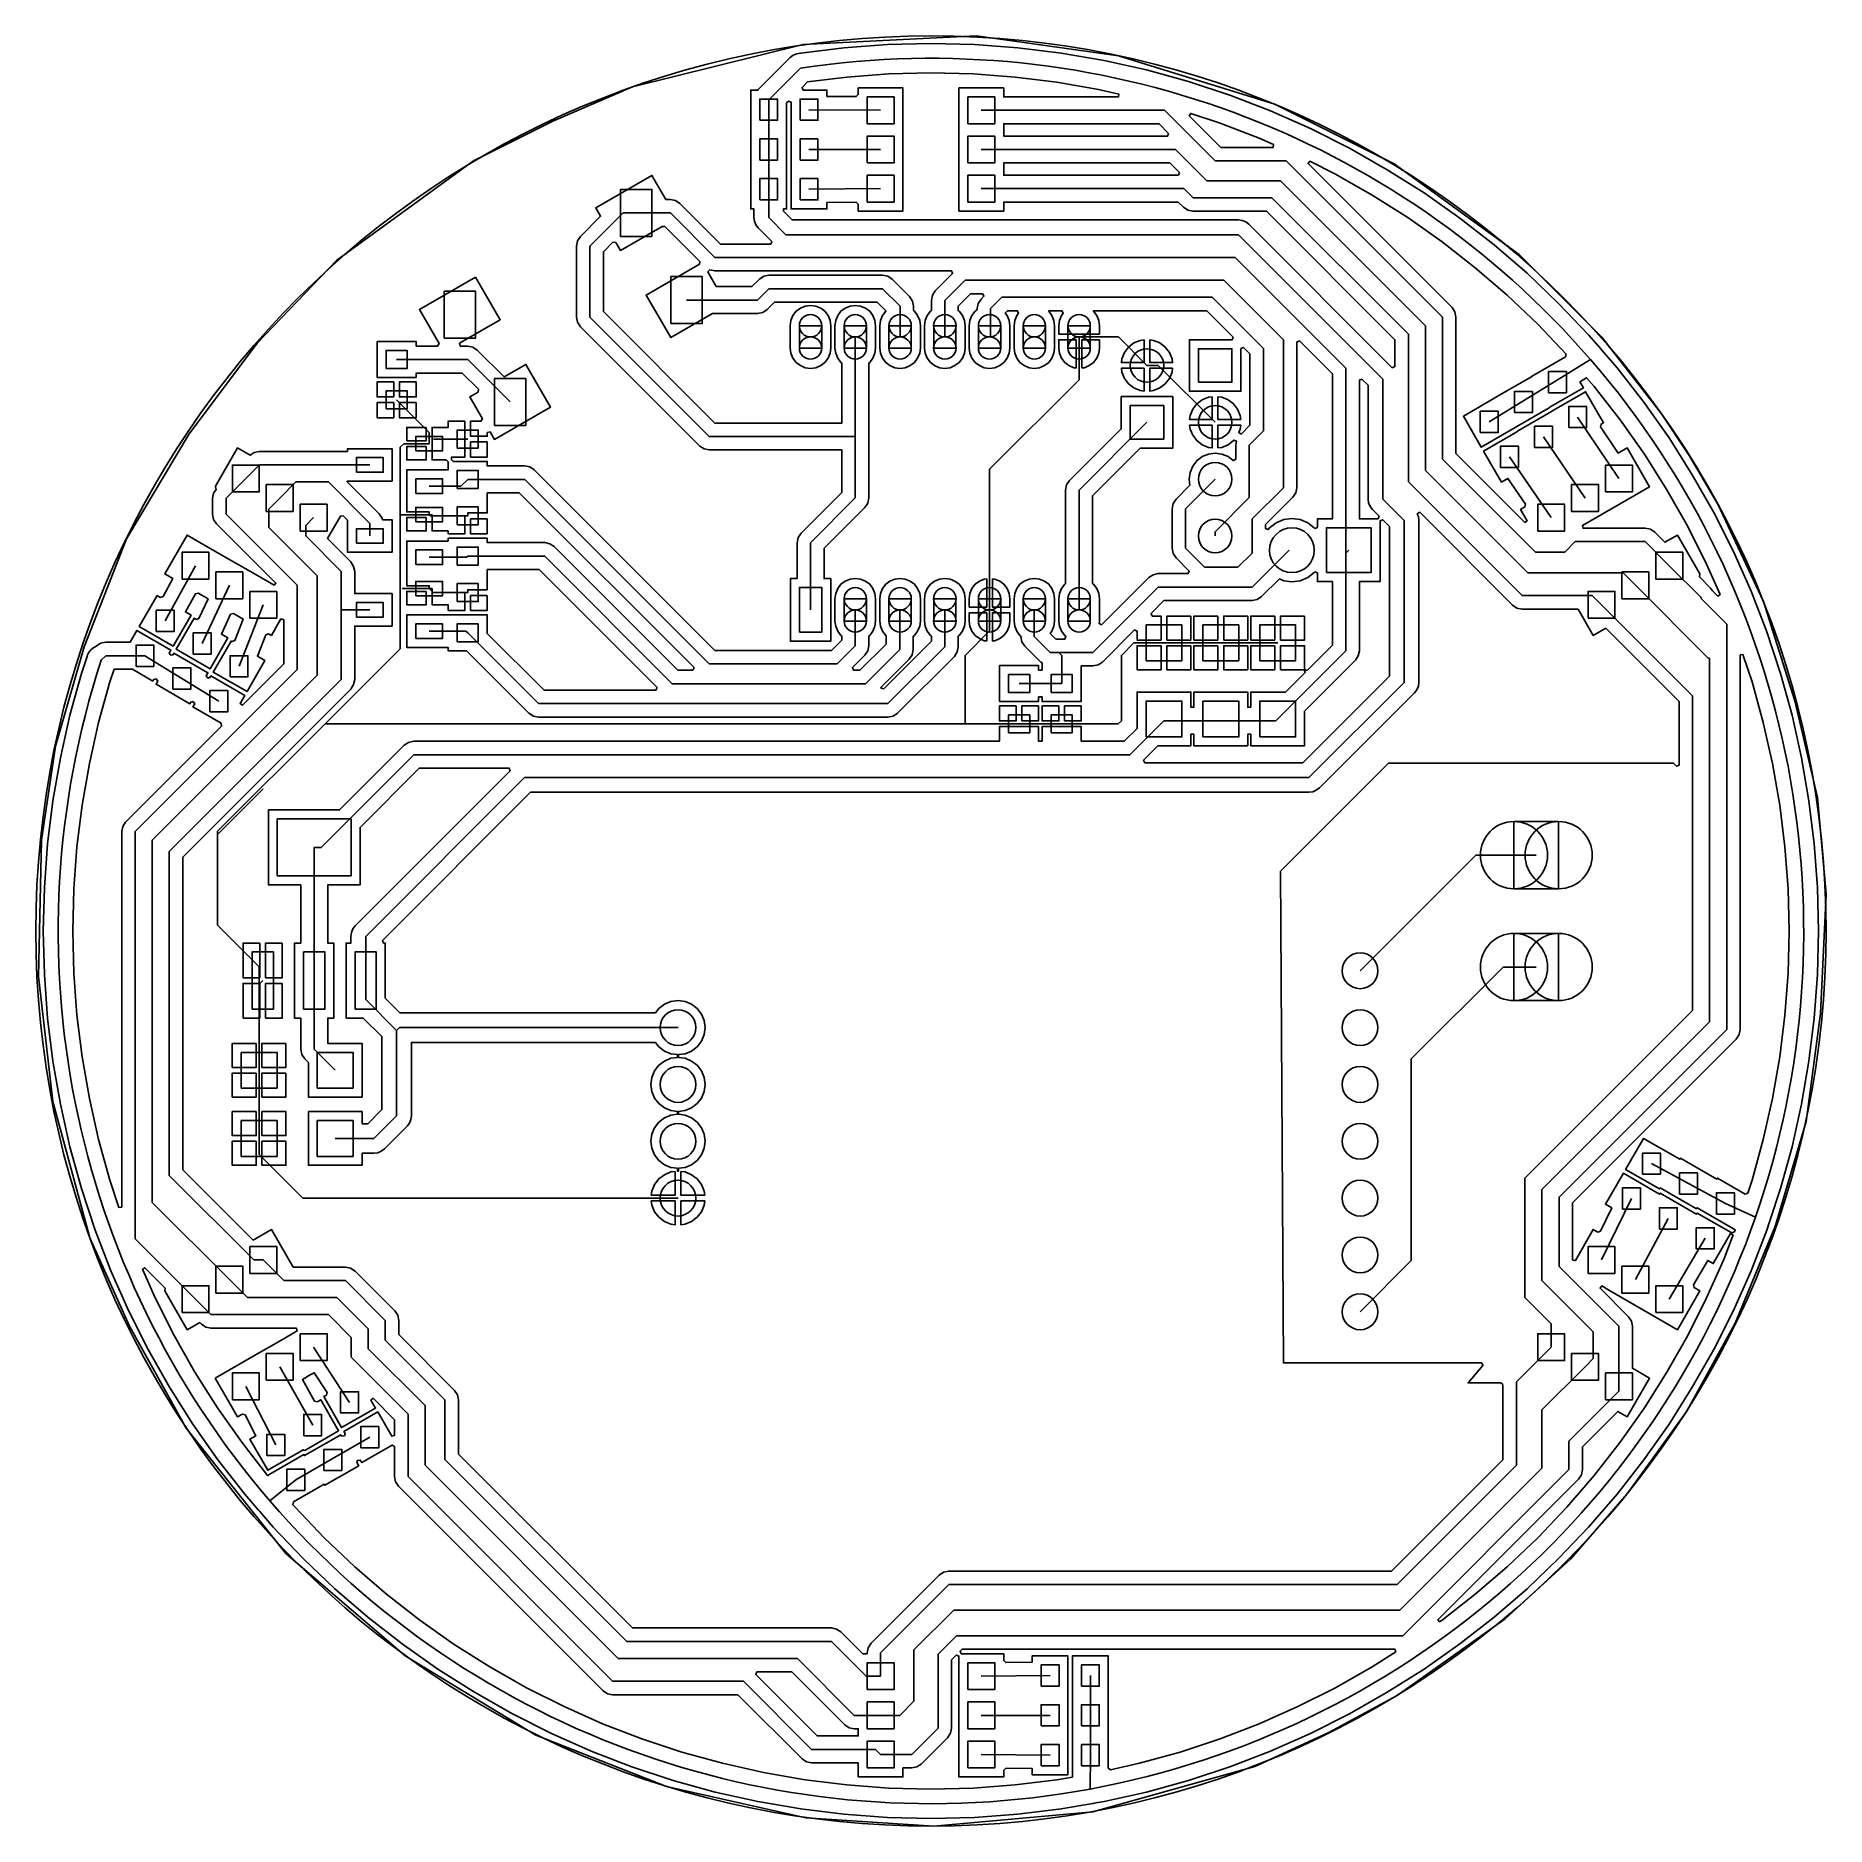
# Model space of a CAD drawing. Extents: x -1.57 to 1.57, y 5.38 to 8.54.
import ezdxf

# ---------------------------------------------------------------- set-up
doc = ezdxf.new("R2010")
doc.units = 0
doc.layers.get('0').update_dxf_attribs({"linetype": 'CONTINUOUS'})
doc.layers.add('gtl', color=1, linetype='CONTINUOUS')

# ---------------------------------------------------------------- blocks, each defined once
blk = doc.blocks.new('D12')
blk.add_lwpolyline([(-0.0187, -0.01575), (0.0187, -0.01575), (0.0187, 0.01575), (-0.0187, 0.01575)], close=True)
blk = doc.blocks.new('D13')
blk.add_lwpolyline([(-0.02362, -0.012795), (0.02362, -0.012795), (0.02362, 0.012795), (-0.02362, 0.012795)], close=True)
blk = doc.blocks.new('D14')
blk.add_lwpolyline([(-0.01575, -0.0187), (0.01575, -0.0187), (0.01575, 0.0187), (-0.01575, 0.0187)], close=True)
blk = doc.blocks.new('D15')
blk.add_lwpolyline([(-0.01575, -0.0187), (0.01575, -0.0187), (0.01575, 0.0187), (-0.01575, 0.0187)], close=True)
blk = doc.blocks.new('D16')
blk.add_lwpolyline([(-0.023621, -0.023621), (0.023621, -0.023621), (0.023621, 0.023621), (-0.023621, 0.023621)], close=True)
blk = doc.blocks.new('D17')
blk.add_lwpolyline([(-0.023621, -0.023621), (0.023621, -0.023621), (0.023621, 0.023621), (-0.023621, 0.023621)], close=True)
blk = doc.blocks.new('D18')
blk.add_lwpolyline([(0.0196, 0.0196), (-0.0196, 0.0196), (-0.0196, -0.0196), (0.0196, -0.0196)], close=True)
for centre in [(0, 0.0196), (0, -0.0196)]:
    blk.add_circle(centre, 0.0197)
blk = doc.blocks.new('D19')
blk.add_lwpolyline([(-0.019685, -0.03937), (0.019685, -0.03937), (0.019685, 0.03937), (-0.019685, 0.03937)], close=True)
blk = doc.blocks.new('D20')
blk.add_lwpolyline([(-0.031495, -0.031495), (0.031495, -0.031495), (0.031495, 0.031495), (-0.031495, 0.031495)], close=True)
blk = doc.blocks.new('D21')
blk.add_lwpolyline([(-0.06496, -0.050195), (0.06496, -0.050195), (0.06496, 0.050195), (-0.06496, 0.050195)], close=True)
blk = doc.blocks.new('D22')
blk.add_lwpolyline([(-0.0187, -0.050195), (0.0187, -0.050195), (0.0187, 0.050195), (-0.0187, 0.050195)], close=True)
blk = doc.blocks.new('D23')
blk.add_lwpolyline([(-0.02756, -0.04134), (0.02756, -0.04134), (0.02756, 0.04134), (-0.02756, 0.04134)], close=True)
blk = doc.blocks.new('D24')
blk.add_lwpolyline([(-0.031495, -0.031495), (0.031495, -0.031495), (0.031495, 0.031495), (-0.031495, 0.031495)], close=True)
blk = doc.blocks.new('D25')
blk.add_lwpolyline([(-0.01575, -0.0187), (0.01575, -0.0187), (0.01575, 0.0187), (-0.01575, 0.0187)], close=True)
blk = doc.blocks.new('D26')
blk.add_lwpolyline([(-0.02362, -0.02362), (0.02362, -0.02362), (0.02362, 0.02362), (-0.02362, 0.02362)], close=True)
blk = doc.blocks.new('D29')
blk.add_lwpolyline([(-0.02953, -0.02953), (0.02953, -0.02953), (0.02953, 0.02953), (-0.02953, 0.02953)], close=True)
blk = doc.blocks.new('D30')
blk.add_circle((0, 0), 0.0295)
blk = doc.blocks.new('D31')
blk.add_lwpolyline([(0.0393, 0.059), (-0.0393, 0.059), (-0.0393, -0.059), (0.0393, -0.059)], close=True)
for centre in [(-0.0393, 0), (0.0393, 0)]:
    blk.add_circle(centre, 0.0591)
blk = doc.blocks.new('D32')
blk.add_circle((0, 0), 0.0394)
blk = doc.blocks.new('D33')
blk.add_lwpolyline([(-0.03937, -0.03937), (0.03937, -0.03937), (0.03937, 0.03937), (-0.03937, 0.03937)], close=True)
blk = doc.blocks.new('D34')
blk.add_circle((0, 0), 0.0315)

msp = doc.modelspace()

# ---------------------------------------------------------------- linework, layer by layer
at = {"layer": 'gtl', "color": 1}
for points in [[(1.5748, 6.96), (1.5748, 6.96), (1.5748, 6.96, 1), (-1.5748, 6.96), (-1.5748, 6.96), (-1.5748, 6.96, 1), (1.5748, 6.96), (1.5748, 6.96)], [(1.16048, 7.96541), (1.16048, 7.96541), (1.16048, 7.96541, 0.257175), (-0.22944, 8.47819), (-0.22944, 8.47819)], [(1.45055, 6.45654), (1.45055, 6.45654), (1.45055, 6.45654, 0.268158), (1.16048, 7.96541), (1.16048, 7.96541)], [(-1.45962, 7.43651), (-1.45962, 7.43651), (-1.45962, 7.43651, 0.26255), (-1.16295, 5.95746), (-1.16295, 5.95746)], [(0.27994, 5.4503), (0.27994, 5.4503), (0.27994, 5.4503, 0.269605), (1.45055, 6.45654), (1.45055, 6.45654)], [(-1.16295, 5.95745), (-1.16295, 5.95745), (-1.16295, 5.95745, 0.266739), (0.27994, 5.4503), (0.27994, 5.4503)]]:
    msp.add_lwpolyline(points, format="xyb", dxfattribs=at)
for points in [[(0.33, 8.5), (0.605, 8.415), (0.815, 8.31), (1.035, 8.15), (1.18, 8.005), (1.285, 7.87), (1.335, 7.795), (1.385, 7.71), (1.465, 7.54), (1.52, 7.365), (1.56, 7.195), (1.575, 7.025), (1.565, 6.815), (1.54, 6.625), (1.485, 6.44), (1.415, 6.27), (1.33, 6.115), (1.225, 5.97), (1.125, 5.855), (1.01, 5.75), (0.82, 5.615), (0.7, 5.55), (0.57, 5.49), (0.285, 5.41), (0.005, 5.385), (-0.22, 5.4), (-0.465, 5.455), (-0.695, 5.545), (-0.925, 5.685), (-1.135, 5.865), (-1.31, 6.085), (-1.41, 6.265), (-1.48, 6.42), (-1.545, 6.66), (-1.57, 6.88), (-1.565, 7.12), (-1.54, 7.285), (-1.49, 7.46), (-1.415, 7.65), (-1.305, 7.835), (-1.185, 7.995), (-1.045, 8.14), (-0.805, 8.315), (-0.665, 8.385), (-0.525, 8.445), (-0.225, 8.52), (0.08, 8.535), (0.33, 8.5)], [(0, 8.52165), (-0.07663, 8.51977), (-0.15307, 8.51413), (-0.22914, 8.50475), (-0.23335, 8.50402), (-0.23335, 8.50402), (-0.23335, 8.50402), (-0.23366, 8.50361), (-0.23616, 8.50328), (-0.24243, 8.50068), (-0.24781, 8.49656), (-0.3038, 8.44057), (-0.30465, 8.43945), (-0.31693, 8.43945), (-0.31693, 8.37055), (-0.31693, 8.37055), (-0.31693, 8.36945), (-0.31693, 8.36945), (-0.31693, 8.30055), (-0.31693, 8.30055), (-0.31693, 8.29945), (-0.31693, 8.29945), (-0.31693, 8.23055), (-0.3114, 8.23055), (-0.3114, 8.21543), (-0.3114, 8.21543), (-0.3114, 8.21543), (-0.31052, 8.20871), (-0.30792, 8.20245), (-0.3038, 8.19707), (-0.28005, 8.17332), (-0.28196, 8.1687), (-0.37018, 8.1687), (-0.44167, 8.24019), (-0.44936, 8.24533), (-0.45843, 8.24713), (-0.46635, 8.24713), (-0.4908, 8.28948), (-0.58968, 8.23239), (-0.58106, 8.21747), (-0.61676, 8.18176), (-0.6219, 8.17407), (-0.6237, 8.165), (-0.6237, 8.04), (-0.6237, 8.04), (-0.6237, 8.04), (-0.6219, 8.03093), (-0.61676, 8.02324), (-0.40676, 7.81324), (-0.40676, 7.81324), (-0.40676, 7.81324), (-0.40676, 7.81324), (-0.40676, 7.81324), (-0.40676, 7.81324), (-0.40676, 7.81324), (-0.40676, 7.81324), (-0.40676, 7.81324), (-0.40676, 7.81324), (-0.40676, 7.81324), (-0.40676, 7.81324), (-0.39907, 7.8081), (-0.39, 7.8063), (-0.15677, 7.8063), (-0.15677, 7.73175), (-0.22857, 7.65995), (-0.23371, 7.65226), (-0.23551, 7.64319), (-0.23551, 7.58012), (-0.24724, 7.58012), (-0.24724, 7.46988), (-0.17638, 7.46988), (-0.17638, 7.58012), (-0.18811, 7.58012), (-0.18811, 7.63337), (-0.11631, 7.70517), (-0.11117, 7.71286), (-0.10937, 7.72193), (-0.10937, 7.72193), (-0.10937, 7.72193), (-0.10937, 7.72193), (-0.10937, 7.83), (-0.10937, 7.95916), (-0.1078, 7.96036), (-0.10212, 7.96776), (-0.09855, 7.97638), (-0.09733, 7.98563), (-0.09733, 8.025), (-0.09855, 8.03425), (-0.10212, 8.04287), (-0.1078, 8.05027), (-0.1152, 8.05595), (-0.12382, 8.05952), (-0.13307, 8.06074), (-0.14232, 8.05952), (-0.15094, 8.05595), (-0.15834, 8.05027), (-0.16402, 8.04287), (-0.16759, 8.03425), (-0.16881, 8.025), (-0.16881, 7.98563), (-0.16759, 7.97638), (-0.16402, 7.96776), (-0.15834, 7.96036), (-0.15677, 7.95916), (-0.15677, 7.8537), (-0.38018, 7.8537), (-0.5763, 8.04982), (-0.5763, 8.15518), (-0.55942, 8.17206), (-0.55446, 8.1714), (-0.54637, 8.15738), (-0.47302, 8.19973), (-0.46825, 8.19973), (-0.40661, 8.13809), (-0.40727, 8.13313), (-0.50109, 8.07896), (-0.45779, 8.00395), (-0.38444, 8.0463), (-0.305, 8.0463), (-0.29593, 8.0481), (-0.28824, 8.05324), (-0.27518, 8.0663), (-0.09482, 8.0663), (-0.07955, 8.05103), (-0.0796, 8.05027), (-0.08528, 8.04287), (-0.08885, 8.03425), (-0.09007, 8.025), (-0.09007, 7.98563), (-0.08885, 7.97638), (-0.08528, 7.96776), (-0.0796, 7.96036), (-0.0722, 7.95468), (-0.06358, 7.95111), (-0.05433, 7.94989), (-0.04508, 7.95111), (-0.03646, 7.95468), (-0.02906, 7.96036), (-0.02338, 7.96776), (-0.01981, 7.97638), (-0.01859, 7.98563), (-0.01859, 8.025), (-0.01981, 8.03425), (-0.02338, 8.04287), (-0.02906, 8.05027), (-0.03063, 8.05147), (-0.03063, 8.05933), (-0.03243, 8.0684), (-0.03757, 8.07609), (-0.06824, 8.10676), (-0.07593, 8.1119), (-0.085, 8.1137), (-0.285, 8.1137), (-0.29407, 8.1119), (-0.30176, 8.10676), (-0.31482, 8.0937), (-0.37777, 8.0937), (-0.3928, 8.11973), (-0.38915, 8.12315), (-0.38907, 8.1231), (-0.38, 8.1213), (0.03624, 8.1213), (0.03816, 8.11668), (0.00765, 8.08617), (0.00251, 8.07848), (0.00071, 8.06941), (0.00071, 8.05147), (-0.00086, 8.05027), (-0.00654, 8.04287), (-0.01011, 8.03425), (-0.01133, 8.025), (-0.01133, 7.98563), (-0.01011, 7.97638), (-0.00654, 7.96776), (-0.00086, 7.96036), (0.00654, 7.95468), (0.01516, 7.95111), (0.02441, 7.94989), (0.03366, 7.95111), (0.04228, 7.95468), (0.04968, 7.96036), (0.05536, 7.96776), (0.05893, 7.97638), (0.06015, 7.98563), (0.06015, 8.025), (0.05893, 8.03425), (0.05536, 8.04287), (0.04968, 8.05027), (0.04811, 8.05147), (0.04811, 8.05959), (0.06982, 8.0813), (0.09124, 8.0813), (0.09315, 8.07668), (0.08824, 8.07176), (0.0831, 8.06407), (0.0813, 8.055), (0.0813, 8.05289), (0.07788, 8.05027), (0.0722, 8.04287), (0.06863, 8.03425), (0.06741, 8.025), (0.06741, 7.98563), (0.06863, 7.97638), (0.0722, 7.96776), (0.07788, 7.96036), (0.08528, 7.95468), (0.0939, 7.95111), (0.10315, 7.94989), (0.1124, 7.95111), (0.12102, 7.95468), (0.12842, 7.96036), (0.1341, 7.96776), (0.13767, 7.97638), (0.13889, 7.98563), (0.13889, 8.025), (0.13767, 8.03425), (0.1341, 8.04287), (0.13075, 8.04723), (0.13482, 8.0513), (0.15175, 8.0513), (0.15396, 8.04681), (0.15094, 8.04287), (0.14737, 8.03425), (0.14615, 8.025), (0.14615, 7.98563), (0.14737, 7.97638), (0.15094, 7.96776), (0.15662, 7.96036), (0.16402, 7.95468), (0.17264, 7.95111), (0.18189, 7.94989), (0.19114, 7.95111), (0.19976, 7.95468), (0.20716, 7.96036), (0.21284, 7.96776), (0.21641, 7.97638), (0.21763, 7.98563), (0.21763, 8.025), (0.21641, 8.03425), (0.21284, 8.04287), (0.20716, 8.05027), (0.20751, 8.0513), (0.23049, 8.0513), (0.2327, 8.04681), (0.22968, 8.04287), (0.22611, 8.03425), (0.22489, 8.025), (0.22489, 8.01031), (0.29637, 8.01031), (0.29637, 8.025), (0.29515, 8.03425), (0.29158, 8.04287), (0.2859, 8.05027), (0.28625, 8.0513), (0.48518, 8.0513), (0.53158, 8.0049), (0.52967, 8.00027), (0.45472, 8.00027), (0.45472, 7.90973), (0.54527, 7.90973), (0.54527, 7.98467), (0.54989, 7.98658), (0.5613, 7.97518), (0.5613, 7.84982), (0.54571, 7.83423), (0.54155, 7.83701), (0.54411, 7.84318), (0.54501, 7.85), (0.505, 7.85), (0.505, 7.80999), (0.51182, 7.81089), (0.52283, 7.81545), (0.53229, 7.82271), (0.53307, 7.82372), (0.53762, 7.82166), (0.5363, 7.815), (0.5363, 7.78987), (0.53181, 7.78766), (0.52283, 7.79455), (0.51182, 7.79911), (0.5, 7.80067), (0.48818, 7.79911), (0.47717, 7.79455), (0.46771, 7.78729), (0.46045, 7.77783), (0.45589, 7.76682), (0.45433, 7.755), (0.45575, 7.74427), (0.43121, 7.71973), (0.42607, 7.71204), (0.42427, 7.70297), (0.42427, 7.63345), (0.42427, 7.63345), (0.42427, 7.63345), (0.42607, 7.62438), (0.43121, 7.61669), (0.45458, 7.59332), (0.45266, 7.5887), (0.4, 7.5887), (0.39093, 7.5869), (0.38324, 7.58176), (0.30029, 7.49881), (0.2958, 7.50102), (0.29637, 7.50531), (0.29637, 7.54468), (0.29515, 7.55394), (0.29158, 7.56255), (0.2859, 7.56996), (0.28433, 7.57116), (0.28433, 7.72581), (0.36825, 7.80972), (0.42528, 7.80972), (0.42528, 7.90028), (0.33472, 7.90028), (0.33472, 7.84325), (0.24387, 7.75239), (0.23873, 7.7447), (0.23693, 7.73563), (0.23693, 7.57116), (0.23536, 7.56996), (0.22968, 7.56255), (0.22611, 7.55394), (0.22489, 7.54468), (0.22489, 7.50531), (0.22611, 7.49607), (0.22968, 7.48744), (0.23536, 7.48004), (0.23745, 7.47844), (0.23584, 7.4737), (0.21982, 7.4737), (0.2099, 7.48362), (0.21284, 7.48744), (0.21641, 7.49607), (0.21763, 7.50531), (0.21763, 7.54468), (0.21641, 7.55394), (0.21284, 7.56255), (0.20716, 7.56996), (0.19976, 7.57564), (0.19114, 7.57921), (0.18189, 7.58042), (0.17264, 7.57921), (0.16402, 7.57564), (0.15662, 7.56996), (0.15094, 7.56255), (0.14737, 7.55394), (0.14615, 7.54468), (0.14615, 7.50531), (0.14737, 7.49607), (0.15094, 7.48744), (0.15662, 7.48004), (0.15819, 7.47884), (0.15819, 7.47884), (0.15819, 7.47811), (0.15819, 7.47811), (0.15819, 7.47811), (0.15999, 7.46904), (0.16513, 7.46135), (0.19324, 7.43324), (0.19555, 7.43169), (0.19555, 7.42693), (0.19555, 7.42693), (0.19555, 7.41914), (0.18945, 7.41914), (0.18945, 7.42693), (0.12055, 7.42693), (0.12055, 7.36394), (0.18945, 7.36394), (0.18945, 7.37173), (0.19555, 7.37173), (0.19555, 7.36394), (0.26445, 7.36394), (0.26445, 7.4263), (0.285, 7.4263), (0.29407, 7.4281), (0.30176, 7.43324), (0.35814, 7.48961), (0.36276, 7.4877), (0.36276, 7.47193), (0.405, 7.47193), (0.405, 7.51417), (0.38923, 7.51417), (0.38731, 7.51879), (0.40982, 7.5413), (0.565, 7.5413), (0.57407, 7.5431), (0.58176, 7.54824), (0.61298, 7.57946), (0.62061, 7.5763), (0.635, 7.57441), (0.64939, 7.5763), (0.6628, 7.58185), (0.67431, 7.59069), (0.67515, 7.59178), (0.67988, 7.59017), (0.67988, 7.57488), (0.7063, 7.57488), (0.7063, 7.46289), (0.66186, 7.41846), (0.66031, 7.4191), (0.65724, 7.42037), (0.65724, 7.42037), (0.65724, 7.42037), (0.65724, 7.42037), (0.65724, 7.46193), (0.615, 7.46193), (0.615, 7.41968), (0.65635, 7.41968), (0.65658, 7.41964), (0.65791, 7.41642), (0.65847, 7.41507), (0.62372, 7.38031), (0.56276, 7.38031), (0.56276, 7.3537), (0.55724, 7.3537), (0.55724, 7.38031), (0.46276, 7.38031), (0.46276, 7.3537), (0.45724, 7.3537), (0.45724, 7.38031), (0.36276, 7.38031), (0.36276, 7.31628), (0.34018, 7.2937), (0.26445, 7.2937), (0.26445, 7.31957), (0.19555, 7.31957), (0.19555, 7.2937), (0.18945, 7.2937), (0.18945, 7.31957), (0.12055, 7.31957), (0.12055, 7.2937), (-0.91, 7.2937), (-0.91907, 7.2919), (-0.92676, 7.28676), (-1.04045, 7.17307), (-1.16571, 7.17307), (-1.16571, 7.04118), (-1.1087, 7.04118), (-1.1087, 6.93882), (-1.11945, 6.93882), (-1.11945, 6.80693), (-1.1087, 6.80693), (-1.1087, 6.75193), (-1.1087, 6.75193), (-1.1087, 6.75193), (-1.1069, 6.74286), (-1.10176, 6.73517), (-1.09531, 6.72872), (-1.09531, 6.66776), (-1.00083, 6.66776), (-1.00083, 6.76224), (-1.0613, 6.76224), (-1.0613, 6.80693), (-1.05055, 6.80693), (-1.05055, 6.93882), (-1.0613, 6.93882), (-1.0613, 7.04118), (-1.00429, 7.04118), (-1.00429, 7.14219), (-0.90018, 7.2463), (-0.74196, 7.2463), (-0.74005, 7.24168), (-1.01281, 6.96891), (-1.01694, 6.96354), (-1.01953, 6.95727), (-1.02042, 6.95055), (-1.02042, 6.93882), (-1.0289, 6.93882), (-1.0289, 6.80693), (-0.99866, 6.80693), (-0.96597, 6.77424), (-0.96597, 6.64576), (-0.99076, 6.62097), (-1.00083, 6.62097), (-1.00083, 6.64224), (-1.09531, 6.64224), (-1.09531, 6.54776), (-1.00083, 6.54776), (-1.00083, 6.56903), (-0.98, 6.56903), (-0.97328, 6.56991), (-0.96702, 6.57251), (-0.96164, 6.57664), (-0.92164, 6.61664), (-0.91751, 6.62201), (-0.91492, 6.62828), (-0.91403, 6.635), (-0.91403, 6.76403), (-0.48462, 6.76403), (-0.4787, 6.75631), (-0.46883, 6.74873), (-0.45733, 6.74397), (-0.44615, 6.7425), (-0.44615, 6.7375), (-0.45733, 6.73603), (-0.46883, 6.73127), (-0.4787, 6.72369), (-0.48627, 6.71383), (-0.49103, 6.70233), (-0.49265, 6.69), (-0.49103, 6.67767), (-0.48627, 6.66617), (-0.4787, 6.6563), (-0.46883, 6.64873), (-0.45733, 6.64397), (-0.44615, 6.6425), (-0.44615, 6.6375), (-0.45733, 6.63603), (-0.46883, 6.63127), (-0.4787, 6.62369), (-0.48627, 6.61383), (-0.49103, 6.60233), (-0.49265, 6.59), (-0.49103, 6.57767), (-0.48627, 6.56617), (-0.4787, 6.5563), (-0.46883, 6.54873), (-0.45733, 6.54397), (-0.44615, 6.5425), (-0.44615, 6.5375), (-0.445, 6.53765), (-0.44385, 6.5375), (-0.44385, 6.5425), (-0.43267, 6.54397), (-0.42117, 6.54873), (-0.41131, 6.5563), (-0.40373, 6.56617), (-0.39897, 6.57767), (-0.39735, 6.59), (-0.39897, 6.60233), (-0.40373, 6.61383), (-0.41131, 6.62369), (-0.42117, 6.63127), (-0.43267, 6.63603), (-0.44385, 6.6375), (-0.44385, 6.6425), (-0.43267, 6.64397), (-0.42117, 6.64873), (-0.41131, 6.6563), (-0.40373, 6.66617), (-0.39897, 6.67767), (-0.39735, 6.69), (-0.39897, 6.70233), (-0.40373, 6.71383), (-0.41131, 6.72369), (-0.42117, 6.73127), (-0.43267, 6.73603), (-0.44385, 6.7375), (-0.44385, 6.7425), (-0.43267, 6.74397), (-0.42117, 6.74873), (-0.41131, 6.75631), (-0.40373, 6.76617), (-0.39897, 6.77767), (-0.39735, 6.79), (-0.39897, 6.80233), (-0.40373, 6.81383), (-0.41131, 6.8237), (-0.42117, 6.83127), (-0.43267, 6.83603), (-0.445, 6.83765), (-0.45733, 6.83603), (-0.46883, 6.83127), (-0.4787, 6.8237), (-0.48462, 6.81597), (-0.93424, 6.81597), (-0.96, 6.84173), (-0.96, 6.93882), (-0.96292, 6.93882), (-0.96483, 6.94344), (-0.70424, 7.20403), (0.665, 7.20403), (0.67172, 7.20492), (0.67799, 7.20751), (0.68336, 7.21164), (0.85086, 7.37914), (0.85499, 7.38451), (0.85759, 7.39078), (0.85847, 7.3975), (0.85847, 7.3975), (0.85847, 7.3975), (0.85847, 7.3975), (0.85847, 7.6825), (0.85759, 7.68922), (0.85565, 7.69389), (0.85981, 7.69667), (1.02324, 7.53324), (1.03093, 7.5281), (1.04, 7.5263), (1.13852, 7.5263), (1.16521, 7.48006), (1.18719, 7.49275), (1.3163, 7.36364), (1.3163, 7.25165), (1.31168, 7.24973), (1.30641, 7.255), (0.805, 7.255), (0.615, 7.065), (0.62, 6.2), (0.96902, 6.2), (0.97111, 6.19546), (0.945, 6.165), (1.00258, 6.165), (1.00258, 6.165), (1.00258, 6.165), (1.0063, 6.16192), (1.0063, 6.02982), (0.81018, 5.8337), (0.03142, 5.8337), (0.02235, 5.8319), (0.01466, 5.82676), (-0.10534, 5.70676), (-0.11048, 5.69907), (-0.11229, 5.69), (-0.11229, 5.68827), (-0.11975, 5.68827), (-0.15824, 5.72676), (-0.16593, 5.7319), (-0.175, 5.7337), (-0.52518, 5.7337), (-0.8313, 6.03982), (-0.8313, 6.135), (-0.8331, 6.14407), (-0.83824, 6.15176), (-0.9363, 6.24982), (-0.9363, 6.275), (-0.9381, 6.28407), (-0.94324, 6.29176), (-1.01324, 6.36176), (-1.02093, 6.3669), (-1.03, 6.3687), (-1.12197, 6.3687), (-1.16021, 6.43494), (-1.19268, 6.4162), (-1.3163, 6.53982), (-1.3163, 7.09018), (-1.02074, 7.38574), (-1.0156, 7.39343), (-1.0138, 7.4025), (-1.0138, 7.4025), (-1.0138, 7.4025), (-1.0138, 7.4025), (-1.0138, 7.49646), (-0.94787, 7.49646), (-0.94787, 7.55354), (-1.0138, 7.55354), (-1.0138, 7.5925), (-1.0156, 7.60157), (-1.02074, 7.60926), (-1.06187, 7.65039), (-1.03905, 7.68992), (-1.03409, 7.69057), (-1.02661, 7.68309), (-1.02661, 7.62646), (-0.94787, 7.62646), (-0.94787, 7.68354), (-0.96479, 7.68354), (-0.96535, 7.68632), (-0.97048, 7.69401), (-1.02691, 7.75043), (-1.02691, 7.75116), (-1.02661, 7.75146), (-1.02523, 7.75146), (-1.02523, 7.75146), (-1.02523, 7.75146), (-0.94787, 7.75146), (-0.94787, 7.80854), (-1.02661, 7.80854), (-1.02661, 7.8037), (-1.18154, 7.8037), (-1.19061, 7.8019), (-1.19767, 7.79718), (-1.21979, 7.80994), (-1.25916, 7.74175), (-1.25893, 7.74162), (-1.25779, 7.73675), (-1.2619, 7.73061), (-1.2637, 7.72154), (-1.2637, 7.69327), (-1.2637, 7.69327), (-1.2637, 7.69327), (-1.2619, 7.6842), (-1.25676, 7.67651), (-1.1525, 7.57225), (-1.15554, 7.56828), (-1.18903, 7.58762), (-1.18903, 7.58762), (-1.18904, 7.58762), (-1.2487, 7.62207), (-1.2487, 7.62207), (-1.30837, 7.65651), (-1.34774, 7.58832), (-1.33345, 7.58008), (-1.35092, 7.54828), (-1.35574, 7.54694), (-1.36137, 7.55019), (-1.39286, 7.49563), (-1.3332, 7.46118), (-1.3017, 7.51574), (-1.31158, 7.52144), (-1.29411, 7.55324), (-1.28929, 7.55458), (-1.27955, 7.54895), (-1.27955, 7.54895), (-1.27164, 7.54439), (-1.28793, 7.50957), (-1.2927, 7.50807), (-1.29637, 7.51019), (-1.32787, 7.45563), (-1.2682, 7.42119), (-1.2367, 7.47574), (-1.24829, 7.48243), (-1.232, 7.51725), (-1.22723, 7.51875), (-1.21988, 7.5145), (-1.21988, 7.5145), (-1.21988, 7.5145), (-1.21988, 7.5145), (-1.20998, 7.50879), (-1.22495, 7.47085), (-1.22967, 7.4692), (-1.23137, 7.47019), (-1.26286, 7.41563), (-1.2032, 7.38119), (-1.1717, 7.43574), (-1.18484, 7.44333), (-1.16988, 7.48126), (-1.16516, 7.48291), (-1.16021, 7.48006), (-1.14353, 7.50895), (-1.1387, 7.50765), (-1.1387, 7.42982), (-1.21132, 7.3572), (-1.21529, 7.36024), (-1.20713, 7.37437), (-1.2668, 7.40881), (-1.26842, 7.40602), (-1.27219, 7.40506), (-1.2752, 7.40905), (-1.27214, 7.41437), (-1.3318, 7.44881), (-1.33342, 7.44602), (-1.33719, 7.44506), (-1.3402, 7.44905), (-1.33713, 7.45437), (-1.3968, 7.48881), (-1.40881, 7.46802), (-1.45182, 7.46802), (-1.46089, 7.46621), (-1.46858, 7.46107), (-1.46927, 7.46038), (-1.47261, 7.459), (-1.47799, 7.45487), (-1.48211, 7.44949), (-1.48417, 7.44452), (-1.48417, 7.44452), (-1.48413, 7.44444), (-1.49441, 7.41332), (-1.51485, 7.33945), (-1.53165, 7.26466), (-1.54475, 7.18914), (-1.55413, 7.11307), (-1.55977, 7.03663), (-1.56165, 6.96), (-1.55977, 6.88337), (-1.55413, 6.80693), (-1.54475, 6.73086), (-1.53165, 6.65534), (-1.51485, 6.58055), (-1.49441, 6.50668), (-1.47036, 6.4339), (-1.44278, 6.36238), (-1.41172, 6.29231), (-1.37725, 6.22384), (-1.33947, 6.15715), (-1.29847, 6.09239), (-1.25433, 6.02973), (-1.20717, 5.9693), (-1.18292, 5.94118), (-1.18248, 5.94062), (-1.18249, 5.94062), (-1.18132, 5.93909), (-1.18072, 5.93864), (-1.15711, 5.91126), (-1.10425, 5.85575), (-1.04874, 5.80289), (-0.9907, 5.75283), (-0.93028, 5.70567), (-0.86761, 5.66153), (-0.80285, 5.62053), (-0.73616, 5.58275), (-0.66769, 5.54828), (-0.59762, 5.51722), (-0.5261, 5.48964), (-0.45332, 5.46559), (-0.37945, 5.44515), (-0.30466, 5.42836), (-0.22914, 5.41525), (-0.15307, 5.40587), (-0.07663, 5.40023), (0, 5.39835), (0.07663, 5.40023), (0.15307, 5.40587), (0.22914, 5.41525), (0.28466, 5.42488), (0.28466, 5.42488), (0.28466, 5.42488), (0.28466, 5.42488), (0.28466, 5.42488), (0.28466, 5.42488), (0.28466, 5.42488), (0.28466, 5.42488), (0.28466, 5.42488), (0.28466, 5.42488), (0.2863, 5.42517), (0.28666, 5.42522), (0.28673, 5.42524), (0.30466, 5.42836), (0.37945, 5.44515), (0.45332, 5.46559), (0.5261, 5.48964), (0.59762, 5.51722), (0.66769, 5.54828), (0.73616, 5.58275), (0.80285, 5.62053), (0.86761, 5.66153), (0.93028, 5.70567), (0.9907, 5.75283), (1.04874, 5.80289), (1.10425, 5.85575), (1.15711, 5.91126), (1.20717, 5.9693), (1.25433, 6.02973), (1.29847, 6.09239), (1.33947, 6.15715), (1.37725, 6.22384), (1.41172, 6.29231), (1.44278, 6.36238), (1.47036, 6.4339), (1.47504, 6.44804), (1.47504, 6.44804), (1.47504, 6.44804), (1.47504, 6.44804), (1.47504, 6.44804), (1.47504, 6.44804), (1.47504, 6.44804), (1.47504, 6.44804), (1.47504, 6.44804), (1.47504, 6.44804), (1.47504, 6.44804), (1.47504, 6.44804), (1.47504, 6.44804), (1.47504, 6.44804), (1.47504, 6.44804), (1.4756, 6.44974), (1.47563, 6.44982), (1.47564, 6.44985), (1.49441, 6.50668), (1.51485, 6.58055), (1.53165, 6.65534), (1.54475, 6.73086), (1.55413, 6.80693), (1.55977, 6.88337), (1.56165, 6.96), (1.55977, 7.03663), (1.55413, 7.11307), (1.54475, 7.18914), (1.53165, 7.26466), (1.51485, 7.33945), (1.49441, 7.41332), (1.47036, 7.4861), (1.44278, 7.55762), (1.41172, 7.62769), (1.37725, 7.69616), (1.33947, 7.76285), (1.29847, 7.82761), (1.25433, 7.89028), (1.20717, 7.9507), (1.18042, 7.98172), (1.17997, 7.9823), (1.17997, 7.9823), (1.17884, 7.98378), (1.17826, 7.98422), (1.15711, 8.00874), (1.10425, 8.06425), (1.04874, 8.11711), (0.9907, 8.16717), (0.93028, 8.21433), (0.86761, 8.25847), (0.80285, 8.29947), (0.73616, 8.33725), (0.66769, 8.37172), (0.59762, 8.40278), (0.5261, 8.43036), (0.45332, 8.45441), (0.37945, 8.47485), (0.30466, 8.49164), (0.22914, 8.50475), (0.15307, 8.51413), (0.07663, 8.51977), (0, 8.52165)], [(-0.28543, 8.4222), (-0.22944, 8.47819)], [(0.07407, 8.46782), (0.14797, 8.46237), (0.22151, 8.4533), (0.29452, 8.44063), (0.33042, 8.43257), (0.32987, 8.4276), (0.12795, 8.4276), (0.12795, 8.44327), (0.04921, 8.44327), (0.04921, 8.36453), (0.04921, 8.29563), (0.04921, 8.22673), (0.12795, 8.22673), (0.12795, 8.2424), (0.43518, 8.2424), (0.44434, 8.23324), (0.45203, 8.2281), (0.4611, 8.2263), (0.59018, 8.2263), (0.8163, 8.00018), (0.8163, 7.95293), (0.81168, 7.95101), (0.55933, 8.20336), (0.55395, 8.20749), (0.54768, 8.21008), (0.54096, 8.21097), (-0.24424, 8.21097), (-0.25946, 8.22619), (-0.25946, 8.23055), (-0.25394, 8.23055), (-0.25394, 8.29945), (-0.25394, 8.29945), (-0.25394, 8.29945), (-0.25394, 8.29945), (-0.25394, 8.30055), (-0.25394, 8.30055), (-0.25394, 8.36945), (-0.25394, 8.36945), (-0.25394, 8.36945), (-0.25394, 8.36945), (-0.25394, 8.37055), (-0.25394, 8.37055), (-0.25394, 8.41697), (-0.25068, 8.42023), (-0.24606, 8.41831), (-0.24606, 8.37055), (-0.24606, 8.37055), (-0.24606, 8.36945), (-0.24606, 8.36945), (-0.24606, 8.30055), (-0.24606, 8.30055), (-0.24606, 8.29945), (-0.24606, 8.29945), (-0.24606, 8.23055), (-0.18307, 8.23055), (-0.18307, 8.24157), (-0.1315, 8.24202), (-0.12795, 8.2385), (-0.12795, 8.22673), (-0.04921, 8.22673), (-0.04921, 8.29563), (-0.04921, 8.36453), (-0.04921, 8.44327), (-0.12795, 8.44327), (-0.12795, 8.4315), (-0.1315, 8.42798), (-0.18307, 8.42843), (-0.18307, 8.43945), (-0.22493, 8.43945), (-0.22684, 8.44407), (-0.21706, 8.45385), (-0.14797, 8.46237), (-0.07407, 8.46782), (0, 8.46964), (0.07407, 8.46782)], [(-0.28543, 8.405), (-0.28543, 8.4222)], [(-0.28543, 8.335), (-0.28543, 8.405)], [(-0.21457, 8.405), (-0.08858, 8.4039)], [(0.08858, 8.4039), (0.4111, 8.4039)], [(0.41816, 8.36332), (0.41624, 8.3587), (0.12795, 8.3587), (0.12795, 8.36453), (0.12795, 8.38019), (0.40128, 8.38019), (0.41816, 8.36332)], [(0.4111, 8.4039), (0.5, 8.315)], [(0.50858, 8.38139), (0.57771, 8.35472), (0.60282, 8.34359), (0.60179, 8.3387), (0.50982, 8.3387), (0.45433, 8.39419), (0.45695, 8.39845), (0.50858, 8.38139)], [(-0.28543, 8.265), (-0.28543, 8.335)], [(-0.21457, 8.335), (-0.08858, 8.335)], [(0.08858, 8.335), (0.43036, 8.335)], [(0.43036, 8.335), (0.48535, 8.28)], [(0.43741, 8.29443), (0.43549, 8.28981), (0.12795, 8.28981), (0.12795, 8.29563), (0.12795, 8.3113), (0.42054, 8.3113), (0.43741, 8.29443)], [(0.5, 8.315), (0.625, 8.315)], [(0.625, 8.315), (0.9, 8.04)], [(0.71164, 8.29138), (0.77611, 8.25486), (0.83871, 8.21522), (0.89929, 8.17255), (0.95771, 8.12697), (1.01381, 8.07857), (1.06748, 8.02748), (1.11697, 7.97549), (1.11674, 7.9708), (1.11637, 7.97019), (1.11637, 7.97019), (1.11637, 7.97019), (1.11637, 7.97019), (1.11637, 7.97019), (1.11637, 7.97019), (1.11637, 7.97019), (1.11637, 7.97019), (1.11637, 7.97019), (1.11637, 7.97019), (1.11637, 7.97019), (1.11637, 7.97019), (1.11637, 7.97019), (1.0567, 7.93574), (1.05686, 7.93547), (1.05637, 7.93519), (1.05637, 7.93519), (1.05637, 7.93519), (0.9967, 7.90074), (0.99686, 7.90047), (0.99637, 7.90019), (0.99637, 7.90019), (0.99637, 7.90019), (0.9367, 7.86574), (0.9682, 7.81118), (1.02787, 7.84563), (1.02787, 7.84563), (1.02771, 7.8459), (1.0282, 7.84619), (1.03077, 7.84767), (1.03077, 7.84767), (1.03077, 7.84767), (1.08786, 7.88063), (1.08786, 7.88063), (1.08771, 7.8809), (1.0882, 7.88119), (1.09077, 7.88267), (1.09077, 7.88267), (1.09077, 7.88267), (1.14787, 7.91563), (1.14183, 7.92609), (1.15352, 7.93329), (1.16697, 7.91771), (1.21255, 7.85929), (1.25522, 7.79871), (1.29486, 7.73611), (1.33138, 7.67164), (1.3647, 7.60545), (1.38833, 7.55215), (1.38421, 7.54932), (1.37517, 7.55835), (1.37176, 7.56345), (1.35194, 7.58328), (1.35259, 7.58824), (1.35274, 7.58832), (1.31337, 7.65651), (1.29139, 7.64383), (1.27345, 7.66176), (1.26576, 7.6669), (1.25669, 7.6687), (1.14729, 7.6687), (1.146, 7.67353), (1.19597, 7.70238), (1.19597, 7.70238), (1.26416, 7.74175), (1.22479, 7.80994), (1.20895, 7.8008), (1.17794, 7.84695), (1.17907, 7.85182), (1.1833, 7.85426), (1.1518, 7.90881), (1.09213, 7.87437), (1.09229, 7.8741), (1.0918, 7.87382), (1.0918, 7.87382), (1.0918, 7.87382), (1.03214, 7.83937), (1.03229, 7.8391), (1.0318, 7.83882), (1.0318, 7.83882), (1.0318, 7.83882), (0.97214, 7.80437), (1.00363, 7.74981), (1.01498, 7.75636), (1.04606, 7.71099), (1.04495, 7.70612), (1.03726, 7.70168), (1.04874, 7.68179), (1.04478, 7.67875), (0.9237, 7.79982), (0.9237, 8.04), (0.9219, 8.04907), (0.91676, 8.05676), (0.66337, 8.31015), (0.6663, 8.31421), (0.71164, 8.29138)], [(-0.28543, 8.21543), (-0.28543, 8.265)], [(-0.21457, 8.265), (-0.08858, 8.2661)], [(0.08858, 8.2661), (0.445, 8.2661)], [(0.445, 8.2661), (0.4611, 8.25)], [(0.48535, 8.28), (0.615, 8.28)], [(0.615, 8.28), (0.87, 8.025)], [(-0.6, 8.04), (-0.6, 8.165), (-0.54157, 8.22343), (-0.51858, 8.22343), (-0.45843, 8.22343)], [(-0.45843, 8.22343), (-0.38, 8.145)], [(0.4611, 8.25), (0.6, 8.25)], [(0.6, 8.25), (0.84, 8.01)], [(-0.28543, 8.21543), (-0.255, 8.185)], [(-0.255, 8.185), (0.54096, 8.185)], [(0.54096, 8.185), (0.795, 7.93096)], [(-0.38, 8.145), (0.535, 8.145)], [(0.535, 8.145), (0.73, 7.95)], [(-0.80107, 8.11034), (-0.89994, 8.05326), (-0.86542, 7.99347), (-0.86792, 7.98914), (-0.90555, 7.98914), (-0.90555, 7.99693), (-0.97445, 7.99693), (-0.97445, 7.93394), (-0.90555, 7.93394), (-0.90555, 7.94173), (-0.82465, 7.94173), (-0.79613, 7.9132), (-0.79678, 7.90825), (-0.81136, 7.89983), (-0.78909, 7.86126), (-0.79159, 7.85693), (-0.81, 7.85693), (-0.81, 7.83043), (-0.78055, 7.83043), (-0.78055, 7.8368), (-0.77572, 7.8381), (-0.76805, 7.82482), (-0.66918, 7.8819), (-0.71248, 7.95691), (-0.75072, 7.93484), (-0.79808, 7.98219), (-0.80576, 7.98733), (-0.81484, 7.98914), (-0.82812, 7.98914), (-0.82941, 7.99397), (-0.75776, 8.03533), (-0.80107, 8.11034)], [(0.02441, 8.06941), (0.06, 8.105)], [(0.06, 8.105), (0.515, 8.105)], [(0.515, 8.105), (0.62, 8)], [(-0.43, 8.07), (-0.305, 8.07)], [(-0.305, 8.07), (-0.285, 8.09)], [(-0.285, 8.09), (-0.085, 8.09)], [(-0.085, 8.09), (-0.05433, 8.05933)], [(0.02441, 8.00531), (0.02441, 8.06941)], [(0.105, 8.055), (0.125, 8.075)], [(0.125, 8.075), (0.495, 8.075)], [(0.495, 8.075), (0.585, 7.985)], [(-0.6, 8.04), (-0.39, 7.83)], [(-0.21181, 8.06074), (-0.22106, 8.05952), (-0.22968, 8.05595), (-0.23708, 8.05027), (-0.24276, 8.04287), (-0.24633, 8.03425), (-0.24755, 8.025), (-0.24755, 7.98563), (-0.24633, 7.97638), (-0.24276, 7.96776), (-0.23708, 7.96036), (-0.22968, 7.95468), (-0.22106, 7.95111), (-0.21181, 7.94989), (-0.20256, 7.95111), (-0.19394, 7.95468), (-0.18654, 7.96036), (-0.18086, 7.96776), (-0.17729, 7.97638), (-0.17607, 7.98563), (-0.17607, 8.025), (-0.17729, 8.03425), (-0.18086, 8.04287), (-0.18654, 8.05027), (-0.19394, 8.05595), (-0.20256, 8.05952), (-0.21181, 8.06074)], [(-0.05433, 8.00531), (-0.05433, 8.05933)], [(0.105, 8.00717), (0.105, 8.055)], [(0.9, 7.79), (0.9, 8.04)], [(-0.13307, 7.83), (-0.13307, 8.00531)], [(0.10315, 8.00531), (0.105, 8.00717)], [(0.26063, 7.93), (0.26063, 8.00531)], [(0.26063, 8.00531), (0.32969, 8.00531), (0.38, 7.955)], [(0.84, 7.75), (0.84, 8.01)], [(0.87, 7.77), (0.87, 8.025)], [(0.25563, 8.00031), (0.22489, 8.00031), (0.22489, 7.98563), (0.22611, 7.97638), (0.22968, 7.96776), (0.23536, 7.96036), (0.24276, 7.95468), (0.25138, 7.95111), (0.25563, 7.95055), (0.25563, 8.00031)], [(0.29637, 8.00031), (0.26563, 8.00031), (0.26563, 7.95055), (0.26988, 7.95111), (0.2785, 7.95468), (0.2859, 7.96036), (0.29158, 7.96776), (0.29515, 7.97638), (0.29637, 7.98563), (0.29637, 8.00031)], [(0.375, 8.00001), (0.36818, 7.99911), (0.35717, 7.99455), (0.34771, 7.98729), (0.34045, 7.97783), (0.33589, 7.96682), (0.33499, 7.96), (0.375, 7.96), (0.375, 8.00001)], [(0.385, 8.00001), (0.385, 7.96), (0.42501, 7.96), (0.42411, 7.96682), (0.41955, 7.97783), (0.41229, 7.98729), (0.40283, 7.99455), (0.39182, 7.99911), (0.385, 8.00001)], [(0.56, 7.815), (0.585, 7.84), (0.585, 7.985)], [(0.7063, 7.94018), (0.7063, 7.68512), (0.67988, 7.68512), (0.67988, 7.66983), (0.67515, 7.66822), (0.67431, 7.66931), (0.6628, 7.67815), (0.64939, 7.6837), (0.635, 7.68559), (0.62061, 7.6837), (0.6072, 7.67815), (0.59569, 7.66931), (0.59344, 7.66638), (0.5887, 7.66798), (0.5887, 7.67518), (0.63676, 7.72324), (0.6419, 7.73093), (0.6437, 7.74), (0.6437, 7.99624), (0.64832, 7.99816), (0.7063, 7.94018)], [(0.62, 7.74), (0.62, 8)], [(-0.94, 7.96543), (-0.81484, 7.96543), (-0.74027, 7.89087)], [(0.375, 7.95), (0.33499, 7.95), (0.33589, 7.94318), (0.34045, 7.93217), (0.34771, 7.92271), (0.35717, 7.91545), (0.36818, 7.91089), (0.375, 7.90999), (0.375, 7.95)], [(0.38, 7.955), (0.4, 7.955)], [(0.42501, 7.95), (0.385, 7.95), (0.385, 7.90999), (0.39182, 7.91089), (0.40283, 7.91545), (0.41229, 7.92271), (0.41955, 7.93217), (0.42411, 7.94318), (0.42501, 7.95)], [(0.4, 7.955), (0.5, 7.855)], [(0.73, 7.625), (0.73, 7.95)], [(1.10055, 7.92851), (1.16048, 7.96541)], [(-0.945, 7.92606), (-0.97445, 7.92606), (-0.97445, 7.89957), (-0.945, 7.89957), (-0.945, 7.92606)], [(-0.90555, 7.92606), (-0.935, 7.92606), (-0.935, 7.89957), (-0.90555, 7.89957), (-0.90555, 7.92606)], [(0.10315, 7.77252), (0.26063, 7.93)], [(0.76903, 7.92021), (0.76903, 7.72), (0.76991, 7.71328), (0.77251, 7.70702), (0.77664, 7.70164), (0.78853, 7.68974), (0.78662, 7.68512), (0.7537, 7.68512), (0.7537, 7.929), (0.75832, 7.93091), (0.76903, 7.92021)], [(0.795, 7.72), (0.795, 7.93096)], [(1.04141, 7.8921), (1.10055, 7.92851)], [(-0.945, 7.88957), (-0.97445, 7.88957), (-0.97445, 7.86307), (-0.945, 7.86307), (-0.945, 7.88957)], [(-0.94, 7.89457), (-0.88276, 7.83732)], [(-0.90555, 7.88957), (-0.935, 7.88957), (-0.935, 7.86307), (-0.90555, 7.86307), (-0.90555, 7.88957)], [(0.495, 7.90001), (0.48818, 7.89911), (0.47717, 7.89455), (0.46771, 7.88729), (0.46045, 7.87783), (0.45589, 7.86682), (0.45499, 7.86), (0.495, 7.86), (0.495, 7.90001)], [(0.505, 7.90001), (0.505, 7.86), (0.54501, 7.86), (0.54411, 7.86682), (0.53955, 7.87783), (0.53229, 7.88729), (0.52283, 7.89455), (0.51182, 7.89911), (0.505, 7.90001)], [(0.98228, 7.85569), (1.04141, 7.8921)], [(-0.82, 7.85693), (-0.84945, 7.85693), (-0.84945, 7.84594), (-0.87776, 7.84594), (-0.87776, 7.81739), (-0.87776, 7.78886), (-0.85298, 7.78886), (-0.84945, 7.78532), (-0.84945, 7.77114), (-0.92213, 7.77114), (-0.92213, 7.71406), (-0.92213, 7.6974), (-0.88275, 7.6974), (-0.88275, 7.69241), (-0.87776, 7.69241), (-0.87776, 7.66386), (-0.84945, 7.66386), (-0.84945, 7.65894), (-0.82, 7.65894), (-0.82, 7.69044), (-0.81501, 7.69044), (-0.81501, 7.69543), (-0.78055, 7.69543), (-0.78055, 7.72193), (-0.78055, 7.72193), (-0.78055, 7.72193), (-0.78055, 7.72193), (-0.78055, 7.72307), (-0.78055, 7.72307), (-0.78055, 7.73086), (-0.72439, 7.73086), (-0.41684, 7.42332), (-0.41876, 7.4187), (-0.44518, 7.4187), (-0.66281, 7.63633), (-0.6705, 7.64147), (-0.67957, 7.64327), (-0.78055, 7.64327), (-0.78055, 7.65106), (-0.84945, 7.65106), (-0.84945, 7.64614), (-0.92213, 7.64614), (-0.92213, 7.58906), (-0.92213, 7.5674), (-0.88275, 7.5674), (-0.88275, 7.56241), (-0.87776, 7.56241), (-0.87776, 7.53386), (-0.84945, 7.53386), (-0.84945, 7.52394), (-0.82, 7.52394), (-0.82, 7.55544), (-0.81501, 7.55544), (-0.81501, 7.56043), (-0.78055, 7.56043), (-0.78055, 7.58693), (-0.78055, 7.58693), (-0.78055, 7.58693), (-0.78055, 7.58693), (-0.78055, 7.58807), (-0.78055, 7.58807), (-0.78055, 7.59586), (-0.68938, 7.59586), (-0.48184, 7.38832), (-0.48376, 7.3837), (-0.68062, 7.3837), (-0.78055, 7.48364), (-0.78055, 7.51606), (-0.84339, 7.51606), (-0.84339, 7.51614), (-0.92213, 7.51614), (-0.92213, 7.45905), (-0.84945, 7.45905), (-0.84945, 7.45307), (-0.81703, 7.45307), (-0.70719, 7.34324), (-0.6995, 7.3381), (-0.69043, 7.3363), (-0.07559, 7.3363), (-0.06652, 7.3381), (-0.05883, 7.34324), (0.04117, 7.44324), (0.04631, 7.45093), (0.04811, 7.46), (0.04811, 7.46), (0.04811, 7.46), (0.04811, 7.46), (0.04811, 7.47884), (0.04968, 7.48004), (0.05536, 7.48745), (0.05893, 7.49607), (0.06015, 7.50531), (0.06015, 7.54468), (0.05893, 7.55394), (0.05536, 7.56255), (0.04968, 7.56996), (0.04228, 7.57564), (0.03366, 7.57921), (0.02441, 7.58042), (0.01516, 7.57921), (0.00654, 7.57564), (-0.00086, 7.56996), (-0.00654, 7.56255), (-0.01011, 7.55394), (-0.01133, 7.54468), (-0.01133, 7.50531), (-0.01011, 7.49607), (-0.00654, 7.48745), (-0.00086, 7.48004), (0.00071, 7.47884), (0.00071, 7.46982), (-0.08282, 7.3863), (-0.08772, 7.38727), (-0.08816, 7.38832), (-0.03824, 7.43824), (-0.0331, 7.44593), (-0.0313, 7.455), (-0.0313, 7.455), (-0.0313, 7.455), (-0.0313, 7.455), (-0.0313, 7.47833), (-0.02906, 7.48004), (-0.02338, 7.48744), (-0.01981, 7.49607), (-0.01859, 7.50531), (-0.01859, 7.54468), (-0.01981, 7.55394), (-0.02338, 7.56255), (-0.02906, 7.56996), (-0.03646, 7.57564), (-0.04508, 7.57921), (-0.05433, 7.58042), (-0.06358, 7.57921), (-0.0722, 7.57564), (-0.0796, 7.56996), (-0.08528, 7.56255), (-0.08885, 7.55394), (-0.09007, 7.54468), (-0.09007, 7.50531), (-0.08885, 7.49607), (-0.08528, 7.48744), (-0.0796, 7.48004), (-0.0787, 7.47935), (-0.0787, 7.46482), (-0.12482, 7.4187), (-0.13624, 7.4187), (-0.13815, 7.42332), (-0.11631, 7.44517), (-0.11117, 7.45286), (-0.10937, 7.46193), (-0.10937, 7.46193), (-0.10937, 7.46193), (-0.10937, 7.46193), (-0.10937, 7.47884), (-0.1078, 7.48004), (-0.10212, 7.48744), (-0.09855, 7.49607), (-0.09733, 7.50531), (-0.09733, 7.54468), (-0.09855, 7.55394), (-0.10212, 7.56255), (-0.1078, 7.56996), (-0.1152, 7.57564), (-0.12382, 7.57921), (-0.13307, 7.58042), (-0.14232, 7.57921), (-0.15094, 7.57564), (-0.15834, 7.56996), (-0.16402, 7.56255), (-0.16759, 7.55394), (-0.16881, 7.54468), (-0.16881, 7.50531), (-0.16759, 7.49607), (-0.16402, 7.48744), (-0.15834, 7.48004), (-0.15677, 7.47884), (-0.15677, 7.47175), (-0.17482, 7.4537), (-0.38018, 7.4537), (-0.69781, 7.77133), (-0.7055, 7.77647), (-0.71457, 7.77827), (-0.78055, 7.77827), (-0.78055, 7.78606), (-0.84059, 7.78606), (-0.84339, 7.78886), (-0.84339, 7.7896), (-0.84339, 7.7896), (-0.84339, 7.7896), (-0.84339, 7.79394), (-0.82, 7.79394), (-0.82, 7.82542), (-0.82, 7.85693)], [(-0.88776, 7.84594), (-0.92213, 7.84594), (-0.92213, 7.8224), (-0.88776, 7.8224), (-0.88776, 7.84594)], [(0.26063, 7.525), (0.26063, 7.73563), (0.38, 7.855)], [(0.495, 7.85), (0.45499, 7.85), (0.45589, 7.84318), (0.46045, 7.83217), (0.46771, 7.82271), (0.47717, 7.81545), (0.48818, 7.81089), (0.495, 7.80999), (0.495, 7.85)], [(1.13772, 7.86431), (1.21038, 7.75616)], [(-0.93388, 7.81112), (-0.9276, 7.8174)], [(-0.9276, 7.8174), (-0.88276, 7.8174)], [(-0.88776, 7.8124), (-0.92213, 7.8124), (-0.92213, 7.78886), (-0.88776, 7.78886), (-0.88776, 7.8124)], [(-0.88276, 7.8174), (-0.88276, 7.83732)], [(-0.875, 7.82516), (-0.87472, 7.82543)], [(-0.87472, 7.82543), (-0.815, 7.82543)], [(-0.78055, 7.82043), (-0.81, 7.82043), (-0.81, 7.79394), (-0.78055, 7.79394), (-0.78055, 7.82043)], [(-0.39, 7.83), (-0.13307, 7.83)], [(-0.13307, 7.72193), (-0.13307, 7.83)], [(0.56, 7.72243), (0.56, 7.815)], [(1.07772, 7.82931), (1.15071, 7.72171)], [(-0.93388, 7.45662), (-0.93388, 7.6924), (-0.93388, 7.81112)], [(0.9, 7.79), (1.06336, 7.62664)], [(1.01772, 7.79431), (1.09104, 7.68727)], [(-1.24, 7.69327), (-1.24, 7.72154), (-1.20538, 7.75616)], [(-1.20538, 7.75616), (-1.18154, 7.78), (-0.98724, 7.78)], [(-1.14571, 7.72171), (-1.11742, 7.75)], [(-1.11742, 7.75), (-1.06, 7.75)], [(-1.06, 7.75), (-0.98724, 7.67724)], [(-0.82697, 7.7426), (-0.815, 7.75457)], [(-0.815, 7.75457), (-0.71457, 7.75457)], [(-0.71457, 7.75457), (-0.39, 7.43)], [(0.10315, 7.525), (0.10315, 7.77252)], [(0.44797, 7.63345), (0.44797, 7.70297), (0.5, 7.755)], [(0.84, 7.75), (1.04, 7.55)], [(0.87, 7.77), (1.05, 7.59)], [(-1.165, 7.67), (-1.165, 7.70242), (-1.14571, 7.72171)], [(-0.88276, 7.7426), (-0.82697, 7.7426)], [(-0.21181, 7.525), (-0.21181, 7.64319), (-0.13307, 7.72193)], [(0.5, 7.66243), (0.56, 7.72243)], [(0.565, 7.685), (0.62, 7.74)], [(0.795, 7.72), (0.8325, 7.6825)], [(-1.24, 7.69327), (-1.115, 7.56827)], [(-1.1, 7.655), (-1.1, 7.67331), (-1.08604, 7.68727)], [(-0.93388, 7.6924), (-0.88276, 7.6924)], [(-0.88776, 7.6874), (-0.92213, 7.6874), (-0.92213, 7.66386), (-0.88776, 7.66386), (-0.88776, 7.6874)], [(-0.88276, 7.6924), (-0.88079, 7.69043), (-0.815, 7.69043)], [(-1.165, 7.67), (-1.08, 7.585)], [(-1.1, 7.655), (-1.0375, 7.5925)], [(-0.98724, 7.655), (-0.98724, 7.67724)], [(-0.78055, 7.68543), (-0.81, 7.68543), (-0.81, 7.65894), (-0.78055, 7.65894), (-0.78055, 7.68543)], [(0.80653, 7.67174), (0.80653, 7.40826), (0.65424, 7.25597), (0.37602, 7.25597), (0.37411, 7.26059), (0.39935, 7.28583), (0.45724, 7.28583), (0.45724, 7.3063), (0.46276, 7.3063), (0.46276, 7.28583), (0.55724, 7.28583), (0.55724, 7.3063), (0.56276, 7.3063), (0.56276, 7.28583), (0.65724, 7.28583), (0.65724, 7.34679), (0.74676, 7.43631), (0.74676, 7.43631), (0.74676, 7.43631), (0.7519, 7.444), (0.7537, 7.45307), (0.7537, 7.57488), (0.79012, 7.57488), (0.79012, 7.68162), (0.79474, 7.68354), (0.80653, 7.67174)], [(0.5, 7.655), (0.5, 7.66243)], [(0.565, 7.625), (0.565, 7.685)], [(0.8325, 7.3975), (0.8325, 7.6825)], [(0.4, 7.565), (0.565, 7.565), (0.63, 7.63)], [(0.44797, 7.63345), (0.48142, 7.6)], [(0.54, 7.6), (0.565, 7.625)], [(0.73, 7.625), (0.735, 7.63)], [(0.73, 7.45307), (0.73, 7.625)], [(1.06336, 7.62664), (1.115, 7.62664)], [(1.115, 7.62664), (1.13336, 7.645)], [(1.13336, 7.645), (1.25669, 7.645)], [(1.25669, 7.645), (1.29896, 7.60273)], [(-1.34728, 7.50569), (-1.29396, 7.60273)], [(-1.0375, 7.525), (-1.0375, 7.5925)], [(-0.88276, 7.6176), (-0.81697, 7.6176)], [(-0.81697, 7.6176), (-0.815, 7.61957)], [(-0.815, 7.61957), (-0.67957, 7.61957)], [(-0.67957, 7.61957), (-0.455, 7.395)], [(0.48142, 7.6), (0.54, 7.6)], [(1.29896, 7.60273), (1.355, 7.54669)], [(-1.4, 7.135), (-1.115, 7.42), (-1.115, 7.56827)], [(-1.28228, 7.46569), (-1.23429, 7.56828)], [(-1.08, 7.41), (-1.08, 7.585)], [(-0.93, 7.5624), (-0.88276, 7.5624)], [(-0.88276, 7.5624), (-0.87579, 7.55543), (-0.815, 7.55543)], [(0.09815, 7.57977), (0.0939, 7.57921), (0.08528, 7.57564), (0.07788, 7.56996), (0.0722, 7.56255), (0.06863, 7.55394), (0.06741, 7.54468), (0.06741, 7.53), (0.09815, 7.53), (0.09815, 7.57977)], [(0.10815, 7.57977), (0.10815, 7.53), (0.13889, 7.53), (0.13889, 7.54468), (0.13767, 7.55394), (0.1341, 7.56255), (0.12842, 7.56996), (0.12102, 7.57564), (0.1124, 7.57921), (0.10815, 7.57977)], [(0.285, 7.45), (0.4, 7.565)], [(1.05, 7.59), (1.21758, 7.59)], [(1.21758, 7.59), (1.23929, 7.56828)], [(1.23929, 7.56828), (1.36758, 7.44)], [(-1.21728, 7.42569), (-1.17462, 7.53384)], [(-0.88776, 7.5574), (-0.92213, 7.5574), (-0.92213, 7.53386), (-0.88776, 7.53386), (-0.88776, 7.5574)], [(-0.78055, 7.55043), (-0.81, 7.55043), (-0.81, 7.52394), (-0.78055, 7.52394), (-0.78055, 7.55043)], [(1.04, 7.55), (1.16346, 7.55)], [(1.16346, 7.55), (1.17962, 7.53384)], [(1.17962, 7.53384), (1.34, 7.37346)], [(1.355, 7.545), (1.355, 7.54669)], [(1.355, 7.545), (1.4, 7.5)], [(-1.0375, 7.4025), (-1.0375, 7.525)], [(-1.0375, 7.525), (-0.98724, 7.525)], [(-0.13307, 7.46193), (-0.13307, 7.525)], [(-0.055, 7.52433), (-0.05433, 7.525)], [(-0.055, 7.455), (-0.055, 7.52433)], [(0.02441, 7.46), (0.02441, 7.525)], [(0.09815, 7.52), (0.06741, 7.52), (0.06741, 7.50531), (0.06863, 7.49607), (0.0722, 7.48745), (0.07788, 7.48004), (0.08528, 7.47436), (0.0939, 7.47079), (0.09815, 7.47023), (0.09815, 7.52)], [(0.10315, 7.48815), (0.10315, 7.525)], [(0.13889, 7.52), (0.10815, 7.52), (0.10815, 7.47023), (0.1124, 7.47079), (0.12102, 7.47436), (0.12842, 7.48004), (0.1341, 7.48745), (0.13767, 7.49607), (0.13889, 7.50531), (0.13889, 7.52)], [(0.18189, 7.47811), (0.18189, 7.525)], [(0.45724, 7.51417), (0.415, 7.51417), (0.415, 7.47193), (0.45724, 7.47193), (0.45724, 7.51417)], [(0.505, 7.51417), (0.46276, 7.51417), (0.46276, 7.47193), (0.505, 7.47193), (0.505, 7.51417)], [(0.55724, 7.51417), (0.515, 7.51417), (0.515, 7.47193), (0.55724, 7.47193), (0.55724, 7.51417)], [(0.605, 7.51417), (0.56276, 7.51417), (0.56276, 7.47193), (0.605, 7.47193), (0.605, 7.51417)], [(0.65724, 7.51417), (0.615, 7.51417), (0.615, 7.47193), (0.65724, 7.47193), (0.65724, 7.51417)], [(1.4, 6.78672), (1.4, 7.5)], [(-0.88276, 7.4876), (-0.81803, 7.4876)], [(-0.81803, 7.4876), (-0.815, 7.48457)], [(-0.815, 7.48457), (-0.69043, 7.36)], [(0.06, 7.445), (0.10315, 7.48815)], [(0.18189, 7.47811), (0.21, 7.45)], [(0.335, 7.33), (0.335, 7.445), (0.35693, 7.46693), (0.41, 7.46693)], [(0.41, 7.46693), (0.51, 7.46693)], [(0.51, 7.46693), (0.61, 7.46693)], [(-1.45962, 7.43651), (-1.45182, 7.44431)], [(-1.45182, 7.44431), (-1.38272, 7.44431)], [(-1.38272, 7.44431), (-1.31772, 7.40431)], [(-1.06594, 7.32457), (-0.93388, 7.45662)], [(-0.165, 7.43), (-0.13307, 7.46193)], [(-0.115, 7.395), (-0.055, 7.455)], [(-0.07559, 7.36), (0.02441, 7.46)], [(0.06, 7.32457), (0.06, 7.445)], [(0.21, 7.45), (0.225, 7.45)], [(0.225, 7.45), (0.23, 7.445)], [(0.225, 7.45), (0.285, 7.45)], [(0.23, 7.39543), (0.23, 7.445)], [(0.405, 7.46193), (0.36276, 7.46193), (0.36276, 7.41968), (0.405, 7.41968), (0.405, 7.46193)], [(0.45724, 7.46193), (0.415, 7.46193), (0.415, 7.41968), (0.45724, 7.41968), (0.45724, 7.46193)], [(0.505, 7.46193), (0.46276, 7.46193), (0.46276, 7.41968), (0.505, 7.41968), (0.505, 7.46193)], [(0.55724, 7.46193), (0.515, 7.46193), (0.515, 7.41968), (0.55724, 7.41968), (0.55724, 7.46193)], [(0.605, 7.46193), (0.56276, 7.46193), (0.56276, 7.41968), (0.605, 7.41968), (0.605, 7.46193)], [(0.60693, 7.33), (0.61, 7.33307), (0.73, 7.45307)], [(1.44464, 7.39822), (1.4644, 7.32681), (1.48063, 7.25452), (1.4933, 7.18151), (1.50237, 7.10797), (1.50782, 7.03407), (1.50964, 6.96), (1.50782, 6.88593), (1.50237, 6.81203), (1.4933, 6.73849), (1.48063, 6.66548), (1.4644, 6.59319), (1.44464, 6.52177), (1.43705, 6.49882), (1.43238, 6.49704), (1.38363, 6.52519), (1.38254, 6.52329), (1.3783, 6.52574), (1.3783, 6.52574), (1.3783, 6.52574), (1.31863, 6.56019), (1.31754, 6.55829), (1.3133, 6.56074), (1.3133, 6.56074), (1.3133, 6.56074), (1.25363, 6.59519), (1.22213, 6.54063), (1.2818, 6.50619), (1.2829, 6.50808), (1.28714, 6.50563), (1.28714, 6.50563), (1.3468, 6.47119), (1.3479, 6.47308), (1.35213, 6.47063), (1.35213, 6.47063), (1.4118, 6.43618), (1.4118, 6.43618), (1.4118, 6.43618), (1.41484, 6.43443), (1.41351, 6.43098), (1.40894, 6.42895), (1.40787, 6.42937), (1.40787, 6.42937), (1.40787, 6.42937), (1.3482, 6.46382), (1.3471, 6.46192), (1.34286, 6.46437), (1.34286, 6.46437), (1.2832, 6.49882), (1.2821, 6.49692), (1.27787, 6.49937), (1.27787, 6.49937), (1.2182, 6.53381), (1.1867, 6.47926), (1.19788, 6.47281), (1.17793, 6.43183), (1.17315, 6.43036), (1.16521, 6.43494), (1.13373, 6.38041), (1.13276, 6.38028), (1.1287, 6.38137), (1.1287, 6.4819), (1.41676, 6.76996), (1.4219, 6.77765), (1.4237, 6.78672), (1.4237, 6.78672), (1.4237, 6.78672), (1.4237, 6.78672), (1.4237, 7.44585), (1.42864, 7.44664), (1.44464, 7.39822)], [(1.36758, 7.44), (1.37, 7.44)], [(1.37, 6.8), (1.37, 7.44)], [(-1.36863, 7.39981), (-1.36702, 7.40261), (-1.36325, 7.40356), (-1.36023, 7.39958), (-1.3633, 7.39426), (-1.30363, 7.35981), (-1.30202, 7.36261), (-1.29825, 7.36356), (-1.29523, 7.35958), (-1.2983, 7.35426), (-1.24858, 7.32555), (-1.24792, 7.3206), (-1.41676, 7.15176), (-1.4219, 7.14407), (-1.4237, 7.135), (-1.4237, 6.47415), (-1.42864, 6.47336), (-1.44464, 6.52177), (-1.4644, 6.59319), (-1.48063, 6.66548), (-1.4933, 6.73849), (-1.50237, 6.81203), (-1.50782, 6.88593), (-1.50964, 6.96), (-1.50782, 7.03407), (-1.50237, 7.10797), (-1.4933, 7.18151), (-1.48063, 7.25452), (-1.4644, 7.32681), (-1.44464, 7.39822), (-1.43724, 7.42061), (-1.40465, 7.42061), (-1.36863, 7.39981)], [(-1.37, 7.12), (-1.08, 7.41)], [(-1.34, 7.1), (-1.0375, 7.4025)], [(-1.31772, 7.40431), (-1.25272, 7.36431)], [(-0.39, 7.43), (-0.165, 7.43)], [(-0.455, 7.395), (-0.115, 7.395)], [(0.155, 7.39543), (0.23, 7.39543)], [(0.23, 7.39543), (0.23, 7.39543)], [(0.665, 7.23), (0.8325, 7.3975)], [(1.34, 6.82), (1.34, 7.37346)], [(-0.69043, 7.36), (-0.07559, 7.36)], [(0.15, 7.35606), (0.12055, 7.35606), (0.12055, 7.32957), (0.15, 7.32957), (0.15, 7.35606)], [(0.18945, 7.35606), (0.16, 7.35606), (0.16, 7.32957), (0.18945, 7.32957), (0.18945, 7.35606)], [(0.225, 7.35606), (0.19555, 7.35606), (0.19555, 7.32957), (0.225, 7.32957), (0.225, 7.35606)], [(0.26445, 7.35606), (0.235, 7.35606), (0.235, 7.32957), (0.26445, 7.32957), (0.26445, 7.35606)], [(-1.255, 7.1355), (-1.06594, 7.32457)], [(-1.06594, 7.32457), (0.06, 7.32457)], [(0.06, 7.32457), (0.155, 7.32457)], [(0.155, 7.32457), (0.23, 7.32457)], [(0.23, 7.32457), (0.32957, 7.32457), (0.335, 7.33)], [(0.23, 7.32457), (0.23, 7.32457)], [(0.35, 7.27), (0.41, 7.33)], [(0.41, 7.33), (0.60693, 7.33)], [(-1.07287, 7.10713), (-0.91, 7.27)], [(-0.91, 7.27), (0.35, 7.27)], [(-0.99445, 6.95055), (-0.715, 7.23)], [(-0.715, 7.23), (0.665, 7.23)], [(-1.255, 7.13), (-1.175, 7.21)], [(-1.4, 6.41831), (-1.4, 7.135)], [(-1.37, 6.48242), (-1.37, 7.12)], [(-1.255, 7.13), (-1.255, 7.1355)], [(-1.255, 6.97), (-1.255, 7.13)], [(-1.34, 6.53), (-1.34, 7.1)], [(-1.085, 7.10713), (-1.07287, 7.10713)], [(-1.085, 6.87287), (-1.085, 7.10713)], [(0.755, 6.89), (0.95842, 7.09342)], [(0.95842, 7.09342), (1.065, 7.09342)], [(-1.255, 6.97), (-1.18193, 6.89693)], [(-1.18055, 6.93882), (-1.21, 6.93882), (-1.21, 6.87787), (-1.18055, 6.87787), (-1.18055, 6.93882)], [(-1.1411, 6.93882), (-1.17055, 6.93882), (-1.17055, 6.87787), (-1.1411, 6.87787), (-1.1411, 6.93882)], [(-0.99445, 6.87287), (-0.99445, 6.95055)], [(-1.18055, 6.86787), (-1.21, 6.86787), (-1.21, 6.80693), (-1.18055, 6.80693), (-1.18055, 6.86787)], [(-1.18193, 6.595), (-1.18193, 6.8665), (-1.18193, 6.89693)], [(-1.18193, 6.8665), (-1.17555, 6.87287)], [(-1.1411, 6.86787), (-1.17055, 6.86787), (-1.17055, 6.80693), (-1.1411, 6.80693), (-1.1411, 6.86787)], [(-1.085, 6.75193), (-1.085, 6.87287)], [(-0.99445, 6.83945), (-0.99445, 6.87287)], [(0.845, 6.735), (1.00657, 6.89657)], [(1.00657, 6.89657), (1.065, 6.89657)], [(-0.99445, 6.83945), (-0.94, 6.785)], [(1.045, 6.525), (1.34, 6.82)], [(-0.94, 6.785), (-0.935, 6.79)], [(-0.94, 6.635), (-0.94, 6.785)], [(-0.935, 6.79), (-0.445, 6.79)], [(1.075, 6.505), (1.37, 6.8)], [(1.105, 6.37), (1.105, 6.49172), (1.4, 6.78672)], [(-1.18693, 6.76224), (-1.22917, 6.76224), (-1.22917, 6.72), (-1.18693, 6.72), (-1.18693, 6.76224)], [(-1.13469, 6.76224), (-1.17693, 6.76224), (-1.17693, 6.72), (-1.13469, 6.72), (-1.13469, 6.76224)], [(-1.085, 6.75193), (-1.04807, 6.715)], [(-1.18693, 6.71), (-1.22917, 6.71), (-1.22917, 6.66776), (-1.18693, 6.66776), (-1.18693, 6.71)], [(-1.13469, 6.71), (-1.17693, 6.71), (-1.17693, 6.66776), (-1.13469, 6.66776), (-1.13469, 6.71)], [(0.845, 6.38), (0.845, 6.735)], [(-1.18693, 6.64224), (-1.22917, 6.64224), (-1.22917, 6.6), (-1.18693, 6.6), (-1.18693, 6.64224)], [(-1.13469, 6.64224), (-1.17693, 6.64224), (-1.17693, 6.6), (-1.13469, 6.6), (-1.13469, 6.64224)], [(-0.98, 6.595), (-0.94, 6.635)], [(-1.18693, 6.59), (-1.22917, 6.59), (-1.22917, 6.54776), (-1.18693, 6.54776), (-1.18693, 6.59)], [(-1.18193, 6.56693), (-1.18193, 6.595)], [(-1.13469, 6.59), (-1.17693, 6.59), (-1.17693, 6.54776), (-1.13469, 6.54776), (-1.13469, 6.59)], [(-1.04807, 6.595), (-0.98, 6.595)], [(-1.18193, 6.56693), (-1.105, 6.49)], [(-1.34, 6.53), (-1.19116, 6.38116)], [(-0.45, 6.53699), (-0.45733, 6.53603), (-0.46883, 6.53127), (-0.4787, 6.52369), (-0.48627, 6.51383), (-0.49103, 6.50233), (-0.49199, 6.495), (-0.45, 6.495), (-0.45, 6.53699)], [(-0.44, 6.53699), (-0.44, 6.495), (-0.39801, 6.495), (-0.39897, 6.50233), (-0.40373, 6.51383), (-0.41131, 6.52369), (-0.42117, 6.53127), (-0.43267, 6.53603), (-0.44, 6.53699)], [(1.045, 6.315), (1.045, 6.525)], [(1.26772, 6.55069), (1.33272, 6.51569)], [(-1.105, 6.49), (-0.445, 6.49)], [(1.075, 6.345), (1.075, 6.505)], [(1.17962, 6.38116), (1.23228, 6.48931)], [(1.33272, 6.51569), (1.39772, 6.48069)], [(-1.37, 6.48242), (-1.23429, 6.34671)], [(-0.45, 6.485), (-0.49199, 6.485), (-0.49103, 6.47767), (-0.48627, 6.46617), (-0.4787, 6.45631), (-0.46883, 6.44873), (-0.45733, 6.44397), (-0.45, 6.44301), (-0.45, 6.485)], [(-0.39801, 6.485), (-0.44, 6.485), (-0.44, 6.44301), (-0.43267, 6.44397), (-0.42117, 6.44873), (-0.41131, 6.45631), (-0.40373, 6.46617), (-0.39897, 6.47767), (-0.39801, 6.485)], [(1.39772, 6.48069), (1.45055, 6.45654)], [(1.41141, 6.42553), (1.39472, 6.38229), (1.3647, 6.31455), (1.33138, 6.24836), (1.29486, 6.18389), (1.25522, 6.12129), (1.21255, 6.06071), (1.16697, 6.0023), (1.11857, 5.94619), (1.06748, 5.89252), (1.01381, 5.84143), (0.95771, 5.79303), (0.89929, 5.74745), (0.89497, 5.7444), (0.89175, 5.74823), (1.13926, 5.99574), (1.1444, 6.00343), (1.1462, 6.0125), (1.1462, 6.0125), (1.1462, 6.0125), (1.1462, 6.0125), (1.1462, 6.05268), (1.20817, 6.11465), (1.22479, 6.10506), (1.26416, 6.17325), (1.23408, 6.19061), (1.23408, 6.26462), (1.23228, 6.27369), (1.22714, 6.28138), (1.17707, 6.33146), (1.18011, 6.33542), (1.19403, 6.32738), (1.19403, 6.32738), (1.19404, 6.32738), (1.19404, 6.32738), (1.2537, 6.29293), (1.2537, 6.29293), (1.31337, 6.25849), (1.35274, 6.32668), (1.34261, 6.33252), (1.34134, 6.33736), (1.36678, 6.38035), (1.37637, 6.37481), (1.4069, 6.42769), (1.41141, 6.42553)], [(1.23929, 6.34671), (1.29728, 6.45431)], [(-1.4, 6.41831), (-1.29396, 6.31227)], [(1.29896, 6.31227), (1.36228, 6.41931)], [(-1.34694, 6.33172), (-1.34759, 6.32676), (-1.34774, 6.32668), (-1.30837, 6.25849), (-1.28639, 6.27117), (-1.28345, 6.26824), (-1.27576, 6.2631), (-1.26669, 6.2613), (-1.11631, 6.2613), (-1.11502, 6.25647), (-1.13982, 6.24215), (-1.13982, 6.24215), (-1.19097, 6.21262), (-1.19097, 6.21262), (-1.25916, 6.17325), (-1.21979, 6.10506), (-1.21115, 6.11004), (-1.20635, 6.10862), (-1.18761, 6.07191), (-1.1983, 6.06574), (-1.1668, 6.01119), (-1.10714, 6.04563), (-1.10714, 6.04563), (-1.10479, 6.04699), (-1.1018, 6.04619), (-1.1018, 6.04619), (-1.04214, 6.08063), (-1.07363, 6.13519), (-1.07961, 6.13173), (-1.08443, 6.13305), (-1.10581, 6.17086), (-1.09193, 6.17887), (-1.09193, 6.17887), (-1.08505, 6.18284), (-1.0625, 6.14828), (-1.06366, 6.14341), (-1.0683, 6.14074), (-1.0368, 6.08618), (-0.97714, 6.12063), (-0.98529, 6.13476), (-0.98132, 6.1378), (-0.9437, 6.10018), (-0.9437, 6.07239), (-0.94853, 6.07109), (-0.9732, 6.11381), (-1.03287, 6.07937), (-1.03074, 6.07569), (-1.03176, 6.0719), (-1.03672, 6.07125), (-1.0382, 6.07381), (-1.09786, 6.03937), (-1.09786, 6.03937), (-1.09786, 6.03937), (-1.1021, 6.03692), (-1.1032, 6.03882), (-1.16287, 6.00437), (-1.16287, 6.00437), (-1.16287, 6.00437), (-1.1668, 6.0021), (-1.16697, 6.0023), (-1.21255, 6.06071), (-1.25522, 6.12129), (-1.29486, 6.18389), (-1.33138, 6.24836), (-1.3647, 6.31455), (-1.38698, 6.36482), (-1.38286, 6.36764), (-1.34694, 6.33172)], [(-1.19116, 6.38116), (-1.17462, 6.38116)], [(-1.17462, 6.38116), (-1.13846, 6.345)], [(0.755, 6.29), (0.845, 6.38)], [(1.105, 6.37), (1.21038, 6.26462)], [(-1.23429, 6.34671), (-1.20258, 6.315)], [(-1.13846, 6.345), (-1.03, 6.345)], [(-1.03, 6.345), (-0.96, 6.275)], [(1.075, 6.345), (1.165, 6.255)], [(-1.29396, 6.31227), (-1.26669, 6.285)], [(-1.20258, 6.315), (-1.045, 6.315)], [(-1.045, 6.315), (-0.99, 6.26)], [(1.045, 6.315), (1.09104, 6.26896)], [(-1.26669, 6.285), (-1.06, 6.285)], [(-1.06, 6.285), (-1.02, 6.245)], [(-0.96, 6.24), (-0.96, 6.275)], [(1.09104, 6.22773), (1.09104, 6.26896)], [(-1.02, 6.21), (-1.02, 6.245)], [(-0.99, 6.225), (-0.99, 6.26)], [(-0.96, 6.24), (-0.855, 6.135)], [(1.165, 6.20758), (1.165, 6.255)], [(1.21038, 6.15884), (1.21038, 6.26462)], [(-1.08604, 6.22773), (-1.02272, 6.13069)], [(-1.02, 6.21), (-0.92, 6.11)], [(-0.99, 6.225), (-0.89, 6.125)], [(1.03, 6.16669), (1.09104, 6.22773)], [(1.15071, 6.19328), (1.165, 6.20758)], [(-1.14571, 6.19328), (-1.08772, 6.09069)], [(1.075, 6.11758), (1.15071, 6.19328)], [(-1.20538, 6.15884), (-1.15272, 6.05569)], [(1.03, 6.02), (1.03, 6.16669)], [(1.1225, 6.0625), (1.21038, 6.15038)], [(1.21038, 6.15038), (1.21038, 6.15884)], [(-0.89, 6.02), (-0.89, 6.125)], [(-0.855, 6.03), (-0.855, 6.135)], [(1.075, 6.015), (1.075, 6.11758)], [(-0.92, 6), (-0.92, 6.11)], [(-0.9437, 6.05311), (-0.9437, 6), (-0.9437, 6), (-0.9437, 6), (-0.9419, 5.99093), (-0.93676, 5.98324), (-0.57676, 5.62324), (-0.56907, 5.6181), (-0.56, 5.6163), (-0.33982, 5.6163), (-0.22676, 5.50324), (-0.21907, 5.4981), (-0.21, 5.4963), (-0.12795, 5.4963), (-0.12795, 5.47173), (-0.04921, 5.47173), (-0.04921, 5.4874), (-0.0339, 5.4874), (-0.02483, 5.4892), (-0.01714, 5.49434), (0.02926, 5.54074), (0.0344, 5.54843), (0.0362, 5.5575), (0.0362, 5.67768), (0.04459, 5.68607), (0.04921, 5.68416), (0.04921, 5.60953), (0.04921, 5.54063), (0.04921, 5.47173), (0.12795, 5.47173), (0.12795, 5.48349), (0.1315, 5.48701), (0.17807, 5.48658), (0.17807, 5.47555), (0.24106, 5.47555), (0.24106, 5.54445), (0.24106, 5.54445), (0.24106, 5.54445), (0.24106, 5.54445), (0.24106, 5.54555), (0.24106, 5.54555), (0.24106, 5.61445), (0.24106, 5.61445), (0.24106, 5.61445), (0.24106, 5.61445), (0.24106, 5.61555), (0.24106, 5.61555), (0.24106, 5.68445), (0.17807, 5.68445), (0.17807, 5.67342), (0.1315, 5.67299), (0.12795, 5.67651), (0.12795, 5.68827), (0.05332, 5.68827), (0.05141, 5.69289), (0.05482, 5.6963), (0.81634, 5.6963), (0.81773, 5.69149), (0.77611, 5.66514), (0.71164, 5.62862), (0.64545, 5.5953), (0.57771, 5.56528), (0.50858, 5.53861), (0.43823, 5.51537), (0.36681, 5.4956), (0.31583, 5.48415), (0.31193, 5.48728), (0.31193, 5.54445), (0.31193, 5.54445), (0.31193, 5.54445), (0.31193, 5.54445), (0.31193, 5.54555), (0.31193, 5.54555), (0.31193, 5.61445), (0.31193, 5.61445), (0.31193, 5.61445), (0.31193, 5.61445), (0.31193, 5.61555), (0.31193, 5.61555), (0.31193, 5.68445), (0.24894, 5.68445), (0.24894, 5.61555), (0.24894, 5.61555), (0.24894, 5.61445), (0.24894, 5.61445), (0.24894, 5.54555), (0.24894, 5.54555), (0.24894, 5.54445), (0.24894, 5.54445), (0.24894, 5.47555), (0.24894, 5.47555), (0.24894, 5.47146), (0.22151, 5.4667), (0.14797, 5.45763), (0.07407, 5.45218), (0, 5.45036), (-0.07407, 5.45218), (-0.14797, 5.45763), (-0.22151, 5.4667), (-0.29452, 5.47937), (-0.36681, 5.4956), (-0.43823, 5.51537), (-0.50858, 5.53861), (-0.57771, 5.56528), (-0.64545, 5.5953), (-0.71164, 5.62862), (-0.77611, 5.66514), (-0.83871, 5.70478), (-0.89929, 5.74745), (-0.95771, 5.79303), (-1.01381, 5.84143), (-1.06748, 5.89252), (-1.11857, 5.94619), (-1.12235, 5.95057), (-1.12152, 5.9555), (-1.0717, 5.98426), (-1.0717, 5.98426), (-1.0717, 5.98426), (-1.06746, 5.98671), (-1.06637, 5.98481), (-1.0067, 6.01926), (-1.00991, 6.02481), (-1.00889, 6.0286), (-1.00393, 6.02926), (-1.00137, 6.02481), (-0.94803, 6.05561), (-0.9437, 6.05311)], [(-1.05337, 6.03119), (-0.98728, 6.06931)], [(1.1225, 6.0125), (1.1225, 6.0625)], [(-1.11728, 5.99431), (-1.05337, 6.03119)], [(-0.89, 6.02), (-0.55, 5.68)], [(-0.855, 6.03), (-0.535, 5.71)], [(0.82, 5.81), (1.03, 6.02)], [(-1.16295, 5.95746), (-1.11728, 5.99431)], [(-0.92, 6), (-0.56, 5.64)], [(0.825, 5.765), (1.075, 6.015)], [(0.83, 5.72), (1.1225, 6.0125)], [(-0.08858, 5.69), (0.03142, 5.81)], [(0.03142, 5.81), (0.82, 5.81)], [(-0.03, 5.695), (0.04, 5.765)], [(0.04, 5.765), (0.825, 5.765)], [(-0.535, 5.71), (-0.175, 5.71)], [(-0.175, 5.71), (-0.1139, 5.6489)], [(0.0125, 5.6875), (0.045, 5.72)], [(0.045, 5.72), (0.83, 5.72)], [(-0.55, 5.68), (-0.235, 5.68)], [(-0.235, 5.68), (-0.135, 5.58)], [(-0.08858, 5.6489), (-0.08858, 5.69)], [(-0.03, 5.605), (-0.03, 5.695)], [(0.0125, 5.5575), (0.0125, 5.6875)], [(-0.56, 5.64), (-0.33, 5.64)], [(-0.33, 5.64), (-0.21, 5.52)], [(-0.15176, 5.56324), (-0.14407, 5.5581), (-0.135, 5.5563), (-0.12795, 5.5563), (-0.12795, 5.55047), (-0.12795, 5.5437), (-0.20018, 5.5437), (-0.30816, 5.65168), (-0.30624, 5.6563), (-0.24482, 5.6563), (-0.15176, 5.56324)], [(-0.1139, 5.6489), (-0.08858, 5.6489)], [(0.08858, 5.6489), (0.20957, 5.65)], [(0.28043, 5.58), (0.28043, 5.65)], [(-0.135, 5.58), (-0.08858, 5.58)], [(-0.08858, 5.58), (-0.055, 5.58)], [(-0.055, 5.58), (-0.03, 5.605)], [(0.08858, 5.58), (0.20957, 5.58)], [(0.28043, 5.51), (0.28043, 5.58)], [(-0.08858, 5.5111), (-0.0339, 5.5111), (0.0125, 5.5575)], [(-0.21, 5.52), (-0.09748, 5.52)], [(-0.09748, 5.52), (-0.08858, 5.5111)], [(0.08858, 5.5111), (0.20957, 5.51)], [(0.27994, 5.4503), (0.28043, 5.51)]]:
    msp.add_lwpolyline(points, dxfattribs=at)

# ---------------------------------------------------------------- block references
at = {"layer": 'gtl'}
for name, p in [('D25', (-0.28543, 8.405)), ('D25', (-0.21457, 8.405)), ('D26', (-0.08858, 8.4039)), ('D26', (0.08858, 8.4039)), ('D25', (-0.28543, 8.335)), ('D25', (-0.21457, 8.335)), ('D26', (-0.08858, 8.335)), ('D26', (0.08858, 8.335)), ('D26', (-0.08858, 8.2661)), ('D26', (0.08858, 8.2661)), ('D23', (-0.51858, 8.22343)), ('D25', (-0.28543, 8.265)), ('D25', (-0.21457, 8.265)), ('D23', (-0.43, 8.07)), ('D23', (-0.82885, 8.0443)), ('D18', (-0.21181, 8.00531)), ('D18', (-0.13307, 8.00531)), ('D18', (-0.05433, 8.00531)), ('D18', (0.02441, 8.00531)), ('D18', (0.10315, 8.00531)), ('D18', (0.18189, 8.00531)), ('D18', (0.26063, 8.00531)), ('D12', (-0.94, 7.96543)), ('D30', (0.38, 7.955)), ('D29', (0.5, 7.955)), ('D14', (1.10228, 7.92569)), ('D12', (-0.94, 7.89457)), ('D23', (-0.74027, 7.89087)), ('D14', (1.04228, 7.89069)), ('D29', (0.38, 7.855)), ('D30', (0.5, 7.855)), ('D14', (1.13772, 7.86431)), ('D14', (0.98228, 7.85569)), ('D14', (1.07772, 7.82931)), ('D13', (-0.88276, 7.8174)), ('D12', (-0.815, 7.82543)), ('D14', (1.01772, 7.79431)), ('D13', (-0.98724, 7.78)), ('D30', (0.5, 7.755)), ('D17', (-1.20538, 7.75616)), ('D13', (-0.88276, 7.7426)), ('D12', (-0.815, 7.75457)), ('D16', (1.21038, 7.75616)), ('D17', (-1.14571, 7.72171)), ('D16', (1.15071, 7.72171)), ('D17', (-1.08604, 7.68727)), ('D13', (-0.88276, 7.6924)), ('D12', (-0.815, 7.69043)), ('D16', (1.09104, 7.68727)), ('D13', (-0.98724, 7.655)), ('D30', (0.5, 7.655)), ('D32', (0.635, 7.63)), ('D33', (0.735, 7.63)), ('D17', (-1.29396, 7.60273)), ('D13', (-0.88276, 7.6176)), ('D12', (-0.815, 7.61957)), ('D16', (1.29896, 7.60273)), ('D17', (-1.23429, 7.56828)), ('D16', (1.23929, 7.56828)), ('D13', (-0.88276, 7.5624)), ('D12', (-0.815, 7.55543)), ('D19', (-0.21181, 7.525)), ('D18', (-0.13307, 7.525)), ('D18', (-0.05433, 7.525)), ('D18', (0.02441, 7.525)), ('D18', (0.10315, 7.525)), ('D18', (0.18189, 7.525)), ('D18', (0.26063, 7.525)), ('D17', (-1.17462, 7.53384)), ('D13', (-0.98724, 7.525)), ('D16', (1.17962, 7.53384)), ('D15', (-1.34728, 7.50569)), ('D13', (-0.88276, 7.4876)), ('D12', (-0.815, 7.48457)), ('D24', (0.41, 7.46693)), ('D24', (0.51, 7.46693)), ('D24', (0.61, 7.46693)), ('D15', (-1.28228, 7.46569)), ('D15', (-1.38272, 7.44431)), ('D15', (-1.21728, 7.42569)), ('D15', (-1.31772, 7.40431)), ('D12', (0.155, 7.39543)), ('D12', (0.23, 7.39543)), ('D15', (-1.25272, 7.36431)), ('D12', (0.155, 7.32457)), ('D12', (0.23, 7.32457)), ('D24', (0.41, 7.33307)), ('D24', (0.51, 7.33307)), ('D24', (0.61, 7.33307)), ('D21', (-1.085, 7.10713)), ('D31', (1.065, 7.09342)), ('D31', (1.065, 6.89657)), ('D22', (-1.17555, 6.87287)), ('D22', (-1.085, 6.87287)), ('D22', (-0.99445, 6.87287)), ('D34', (0.755, 6.89)), ('D34', (-0.445, 6.79)), ('D34', (0.755, 6.79)), ('D20', (-1.18193, 6.715)), ('D20', (-1.04807, 6.715)), ('D34', (-0.445, 6.69)), ('D34', (0.755, 6.69)), ('D20', (-1.18193, 6.595)), ('D20', (-1.04807, 6.595)), ('D34', (-0.445, 6.59)), ('D34', (0.755, 6.59)), ('D15', (1.26772, 6.55069)), ('D34', (-0.445, 6.49)), ('D34', (0.755, 6.49)), ('D15', (1.33272, 6.51569)), ('D15', (1.23228, 6.48931)), ('D15', (1.39772, 6.48069)), ('D15', (1.29728, 6.45431)), ('D15', (1.36228, 6.41931)), ('D16', (-1.17462, 6.38116)), ('D34', (0.755, 6.39)), ('D17', (1.17962, 6.38116)), ('D16', (-1.23429, 6.34671)), ('D17', (1.23929, 6.34671)), ('D16', (-1.29396, 6.31227)), ('D17', (1.29896, 6.31227)), ('D34', (0.755, 6.29)), ('D16', (-1.08604, 6.22773)), ('D17', (1.09104, 6.22773)), ('D16', (-1.14571, 6.19328)), ('D17', (1.15071, 6.19328)), ('D16', (-1.20538, 6.15884)), ('D17', (1.21038, 6.15884)), ('D14', (-1.02272, 6.13069)), ('D14', (-1.08772, 6.09069)), ('D14', (-0.98728, 6.06931)), ('D14', (-1.15272, 6.05569)), ('D14', (-1.05228, 6.02931)), ('D14', (-1.11728, 5.99431)), ('D26', (-0.08858, 5.6489)), ('D26', (0.08858, 5.6489)), ('D25', (0.20957, 5.65)), ('D25', (0.28043, 5.65)), ('D26', (-0.08858, 5.58)), ('D26', (0.08858, 5.58)), ('D25', (0.20957, 5.58)), ('D25', (0.28043, 5.58)), ('D26', (-0.08858, 5.5111)), ('D26', (0.08858, 5.5111)), ('D25', (0.20957, 5.51)), ('D25', (0.28043, 5.51))]:
    msp.add_blockref(name, p, dxfattribs=at)

doc.saveas('drawing.dxf')
